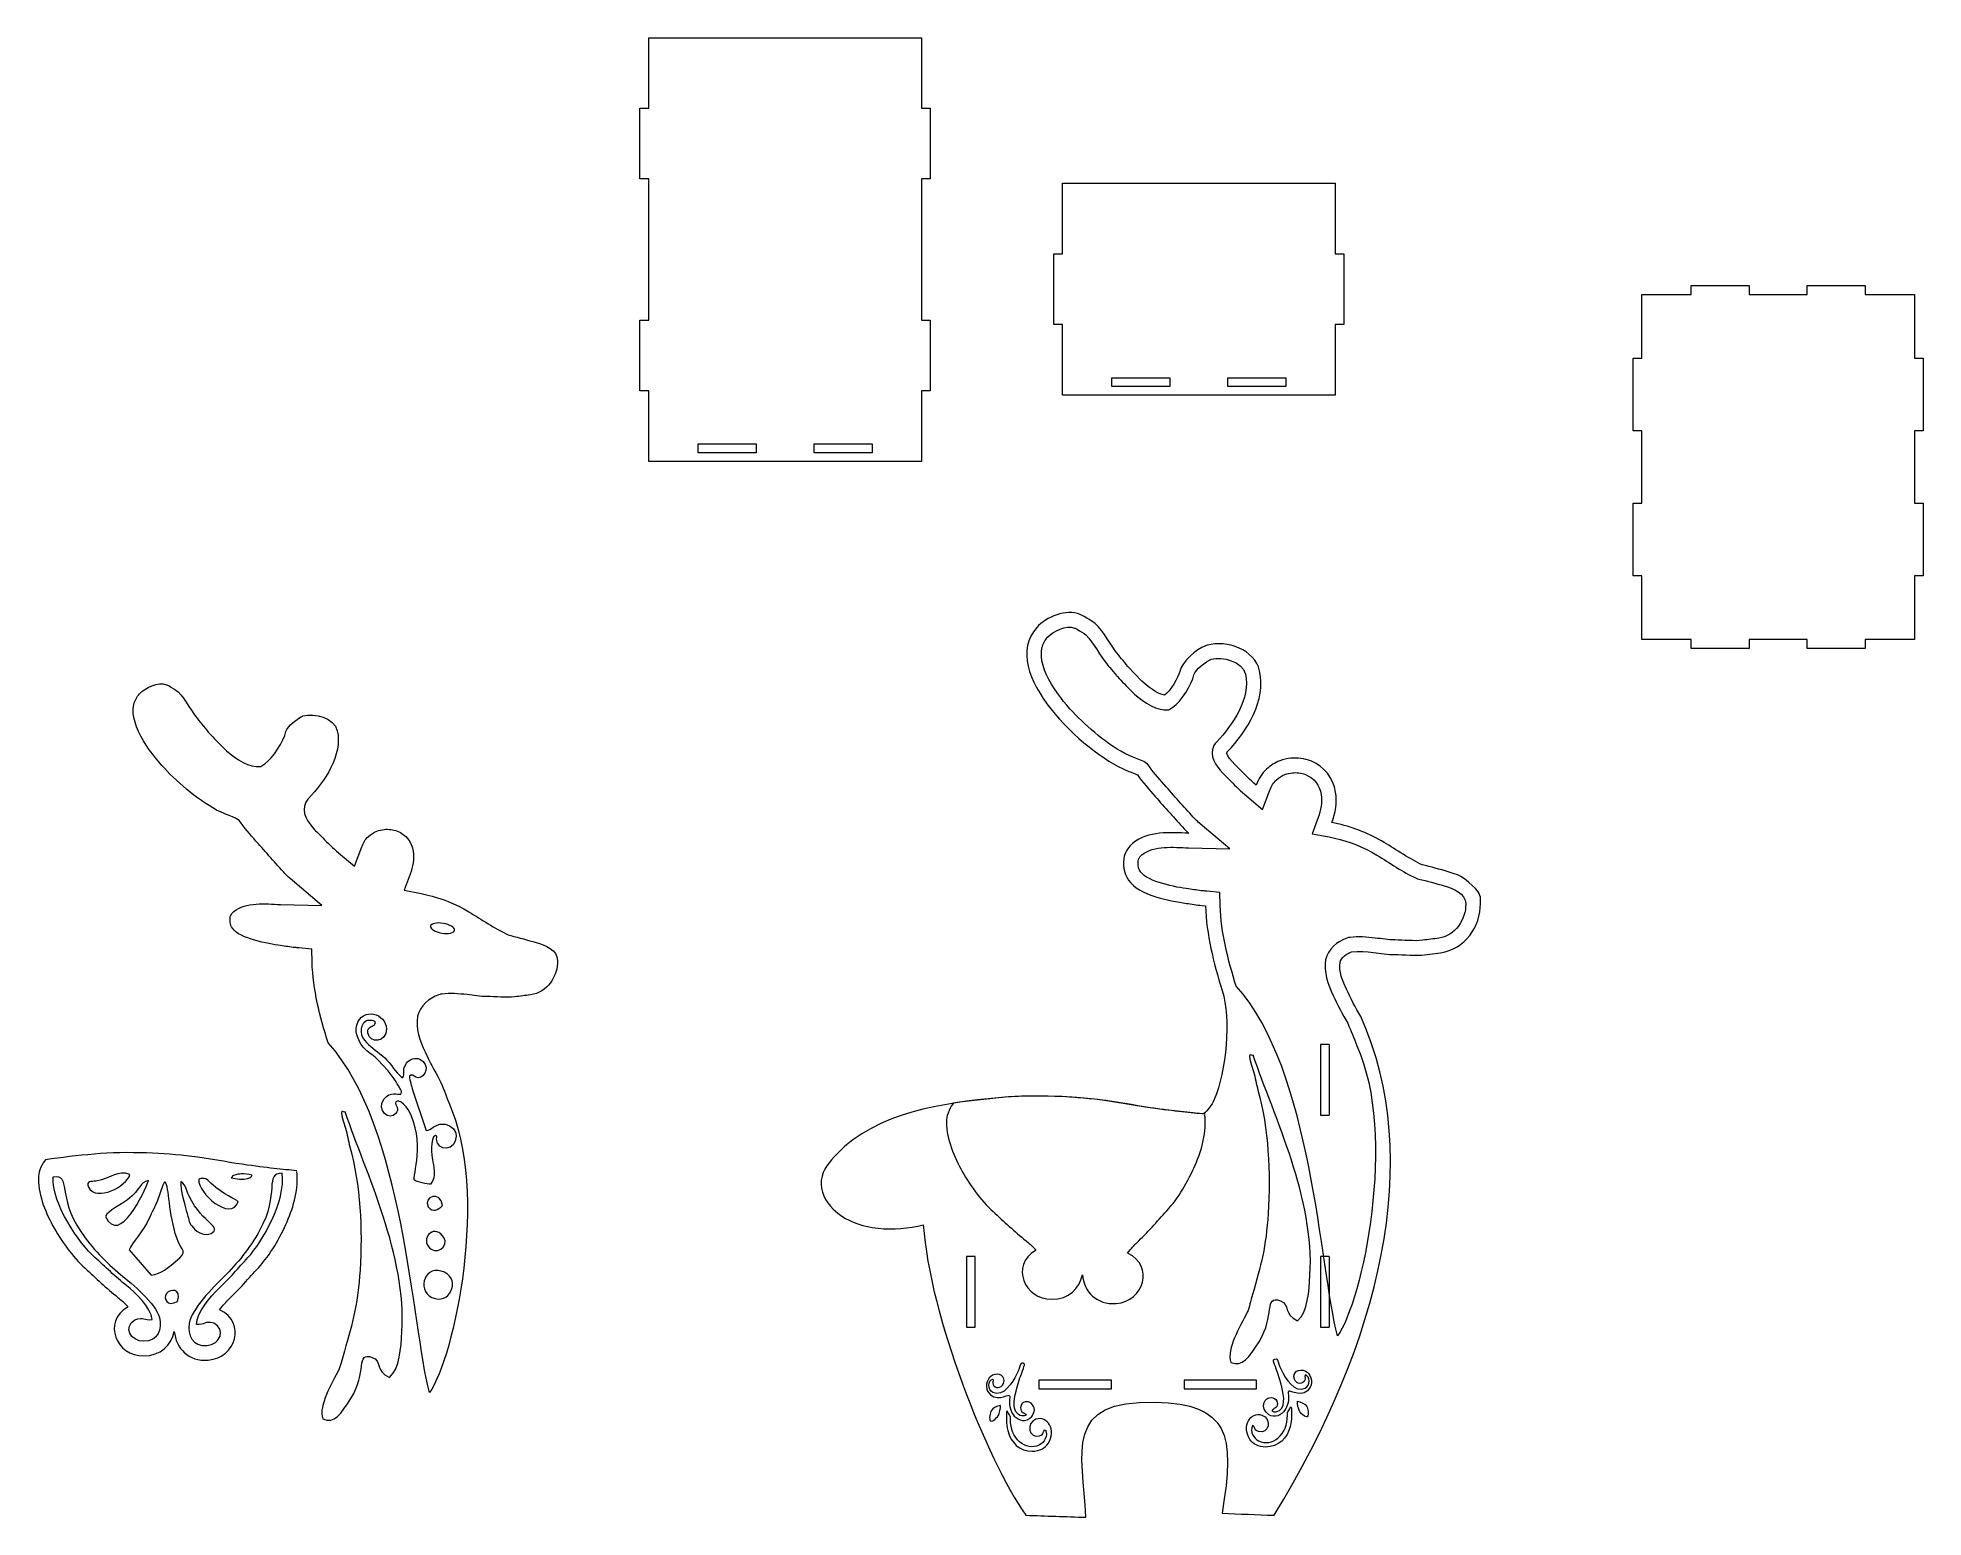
# Model space of a CAD drawing. Header units: centimetres. Extents: x -33.5 to 31.5, y -26.2 to 24.8.
import ezdxf

# ---------------------------------------------------------------- set-up
doc = ezdxf.new("R2010")
doc.units = ezdxf.units.CM
doc.header["$MEASUREMENT"] = 0
doc.layers.add('layer 1', color=7, linetype='Continuous')

msp = doc.modelspace()

# ---------------------------------------------------------------- linework, layer by layer
at = {"layer": 'layer 1', "color": 250, "lineweight": 9}
for points, knots in [([(-12.44376, 17.52806), (-12.44376, 17.52806), (-12.44375, 15.09473), (-12.44375, 15.09473), (-12.44375, 15.09473), (-12.44375, 15.09473), (-12.74375, 15.09473), (-12.74375, 15.09473), (-12.74375, 15.09473), (-12.74375, 15.09473), (-12.74375, 12.66139), (-12.74375, 12.66139), (-12.74375, 12.66139), (-12.74375, 12.66139), (-12.44375, 12.66139), (-12.44375, 12.66139), (-12.44375, 12.66139), (-12.44375, 12.66139), (-12.44375, 10.22806), (-12.44375, 10.22806), (-12.44375, 10.22806), (-12.44375, 10.22806), (-3.04375, 10.22808), (-3.04375, 10.22808), (-3.04375, 10.22808), (-3.04375, 10.22808), (-3.04376, 12.66141), (-3.04376, 12.66141), (-3.04376, 12.66141), (-3.04376, 12.66141), (-2.74376, 12.66141), (-2.74376, 12.66141), (-2.74376, 12.66141), (-2.74376, 12.66141), (-2.74377, 15.09475), (-2.74377, 15.09475), (-2.74377, 15.09475), (-2.74377, 15.09475), (-3.04377, 15.09474), (-3.04377, 15.09474), (-3.04377, 15.09474), (-3.04377, 15.09474), (-3.04377, 17.52808), (-3.04377, 17.52808), (-3.04377, 17.52808), (-3.04377, 17.52808), (-3.04378, 19.96141), (-3.04378, 19.96141), (-3.04378, 19.96141), (-3.04378, 19.96141), (-2.74378, 19.96141), (-2.74378, 19.96141), (-2.74378, 19.96141), (-2.74378, 19.96141), (-2.74378, 22.39475), (-2.74378, 22.39475), (-2.74378, 22.39475), (-2.74378, 22.39475), (-3.04378, 22.39474), (-3.04378, 22.39474), (-3.04378, 22.39474), (-3.04378, 22.39474), (-3.04378, 24.82808), (-3.04378, 24.82808), (-3.04378, 24.82808), (-3.04378, 24.82808), (-12.44378, 24.82806), (-12.44378, 24.82806), (-12.44378, 24.82806), (-12.44378, 24.82806), (-12.44377, 22.39473), (-12.44377, 22.39473), (-12.44377, 22.39473), (-12.44377, 22.39473), (-12.74377, 22.39473), (-12.74377, 22.39473), (-12.74377, 22.39473), (-12.74377, 22.39473), (-12.74376, 19.96139), (-12.74376, 19.96139), (-12.74376, 19.96139), (-12.74376, 19.96139), (-12.44376, 19.96139), (-12.44376, 19.96139), (-12.44376, 19.96139), (-12.44376, 19.96139), (-12.44376, 17.52806), (-12.44376, 17.52806)], [0, 0, 0, 0, 0.04347826, 0.04347826, 0.04347826, 0.04347826, 0.08695652, 0.08695652, 0.08695652, 0.08695652, 0.13043478, 0.13043478, 0.13043478, 0.13043478, 0.17391304, 0.17391304, 0.17391304, 0.17391304, 0.2173913, 0.2173913, 0.2173913, 0.2173913, 0.26086957, 0.26086957, 0.26086957, 0.26086957, 0.30434783, 0.30434783, 0.30434783, 0.30434783, 0.34782609, 0.34782609, 0.34782609, 0.34782609, 0.39130435, 0.39130435, 0.39130435, 0.39130435, 0.43478261, 0.43478261, 0.43478261, 0.43478261, 0.47826087, 0.47826087, 0.47826087, 0.47826087, 0.52173913, 0.52173913, 0.52173913, 0.52173913, 0.56521739, 0.56521739, 0.56521739, 0.56521739, 0.60869565, 0.60869565, 0.60869565, 0.60869565, 0.65217391, 0.65217391, 0.65217391, 0.65217391, 0.69565217, 0.69565217, 0.69565217, 0.69565217, 0.73913043, 0.73913043, 0.73913043, 0.73913043, 0.7826087, 0.7826087, 0.7826087, 0.7826087, 0.82608696, 0.82608696, 0.82608696, 0.82608696, 0.86956522, 0.86956522, 0.86956522, 0.86956522, 0.91304348, 0.91304348, 0.91304348, 0.91304348, 1, 1, 1, 1]), ([(1.81155, 12.51034), (1.81155, 12.51034), (11.21155, 12.51034), (11.21155, 12.51034), (11.21155, 12.51034), (11.21155, 12.51034), (11.21155, 14.94367), (11.21155, 14.94367), (11.21155, 14.94367), (11.21155, 14.94367), (11.51155, 14.94367), (11.51155, 14.94367), (11.51155, 14.94367), (11.51155, 14.94367), (11.51155, 17.37701), (11.51155, 17.37701), (11.51155, 17.37701), (11.51155, 17.37701), (11.21155, 17.37701), (11.21155, 17.37701), (11.21155, 17.37701), (11.21155, 17.37701), (11.21155, 19.81034), (11.21155, 19.81034), (11.21155, 19.81034), (11.21155, 19.81034), (1.81155, 19.81034), (1.81155, 19.81034), (1.81155, 19.81034), (1.81155, 19.81034), (1.81155, 17.37701), (1.81155, 17.37701), (1.81155, 17.37701), (1.81155, 17.37701), (1.51155, 17.37701), (1.51155, 17.37701), (1.51155, 17.37701), (1.51155, 17.37701), (1.51155, 14.94367), (1.51155, 14.94367), (1.51155, 14.94367), (1.51155, 14.94367), (1.81155, 14.94367), (1.81155, 14.94367), (1.81155, 14.94367), (1.81155, 14.94367), (1.81155, 12.51034), (1.81155, 12.51034)], [0, 0, 0, 0, 0.07692308, 0.07692308, 0.07692308, 0.07692308, 0.15384615, 0.15384615, 0.15384615, 0.15384615, 0.23076923, 0.23076923, 0.23076923, 0.23076923, 0.30769231, 0.30769231, 0.30769231, 0.30769231, 0.38461538, 0.38461538, 0.38461538, 0.38461538, 0.46153846, 0.46153846, 0.46153846, 0.46153846, 0.53846154, 0.53846154, 0.53846154, 0.53846154, 0.61538462, 0.61538462, 0.61538462, 0.61538462, 0.69230769, 0.69230769, 0.69230769, 0.69230769, 0.76923077, 0.76923077, 0.76923077, 0.76923077, 0.84615385, 0.84615385, 0.84615385, 0.84615385, 1, 1, 1, 1]), ([(31.47521, 6.28484), (31.47521, 6.28484), (31.47521, 8.78484), (31.47521, 8.78484), (31.47521, 8.78484), (31.47521, 8.78484), (31.17521, 8.78484), (31.17521, 8.78484), (31.17521, 8.78484), (31.17521, 8.78484), (31.17521, 11.28484), (31.17521, 11.28484), (31.17521, 11.28484), (31.17521, 11.28484), (31.47521, 11.28484), (31.47521, 11.28484), (31.47521, 11.28484), (31.47521, 11.28484), (31.47521, 13.78484), (31.47521, 13.78484), (31.47521, 13.78484), (31.47521, 13.78484), (31.17521, 13.78484), (31.17521, 13.78484), (31.17521, 13.78484), (31.17521, 13.78484), (31.17521, 15.98484), (31.17521, 15.98484), (31.17521, 15.98484), (31.17521, 15.98484), (29.47521, 15.98484), (29.47521, 15.98484), (29.47521, 15.98484), (29.47521, 15.98484), (29.47521, 16.28484), (29.47521, 16.28484), (29.47521, 16.28484), (29.47521, 16.28484), (27.47521, 16.28484), (27.47521, 16.28484), (27.47521, 16.28484), (27.47521, 16.28484), (27.47521, 15.98484), (27.47521, 15.98484), (27.47521, 15.98484), (27.47521, 15.98484), (25.47521, 15.98484), (25.47521, 15.98484), (25.47521, 15.98484), (25.47521, 15.98484), (25.47521, 16.28484), (25.47521, 16.28484), (25.47521, 16.28484), (25.47521, 16.28484), (23.47521, 16.28484), (23.47521, 16.28484), (23.47521, 16.28484), (23.47521, 16.28484), (23.47521, 15.98484), (23.47521, 15.98484), (23.47521, 15.98484), (23.47521, 15.98484), (21.77521, 15.98484), (21.77521, 15.98484), (21.77521, 15.98484), (21.77521, 15.98484), (21.77521, 13.78484), (21.77521, 13.78484), (21.77521, 13.78484), (21.77521, 13.78484), (21.47521, 13.78484), (21.47521, 13.78484), (21.47521, 13.78484), (21.47521, 13.78484), (21.47521, 11.28484), (21.47521, 11.28484), (21.47521, 11.28484), (21.47521, 11.28484), (21.77521, 11.28484), (21.77521, 11.28484), (21.77521, 11.28484), (21.77521, 11.28484), (21.77521, 8.78484), (21.77521, 8.78484), (21.77521, 8.78484), (21.77521, 8.78484), (21.47521, 8.78484), (21.47521, 8.78484), (21.47521, 8.78484), (21.47521, 8.78484), (21.47521, 6.28484), (21.47521, 6.28484), (21.47521, 6.28484), (21.47521, 6.28484), (21.77521, 6.28484), (21.77521, 6.28484), (21.77521, 6.28484), (21.77521, 6.28484), (21.77521, 4.08484), (21.77521, 4.08484), (21.77521, 4.08484), (21.77521, 4.08484), (23.47521, 4.08484), (23.47521, 4.08484), (23.47521, 4.08484), (23.47521, 4.08484), (23.47521, 3.78484), (23.47521, 3.78484), (23.47521, 3.78484), (23.47521, 3.78484), (25.47521, 3.78484), (25.47521, 3.78484), (25.47521, 3.78484), (25.47521, 3.78484), (25.47521, 4.08484), (25.47521, 4.08484), (25.47521, 4.08484), (25.47521, 4.08484), (27.47521, 4.08484), (27.47521, 4.08484), (27.47521, 4.08484), (27.47521, 4.08484), (27.47521, 3.78484), (27.47521, 3.78484), (27.47521, 3.78484), (27.47521, 3.78484), (29.47521, 3.78484), (29.47521, 3.78484), (29.47521, 3.78484), (29.47521, 3.78484), (29.47521, 4.08484), (29.47521, 4.08484), (29.47521, 4.08484), (29.47521, 4.08484), (31.17521, 4.08484), (31.17521, 4.08484), (31.17521, 4.08484), (31.17521, 4.08484), (31.17521, 6.28484), (31.17521, 6.28484), (31.17521, 6.28484), (31.17521, 6.28484), (31.47521, 6.28484), (31.47521, 6.28484)], [0, 0, 0, 0, 0.02702703, 0.02702703, 0.02702703, 0.02702703, 0.05405405, 0.05405405, 0.05405405, 0.05405405, 0.08108108, 0.08108108, 0.08108108, 0.08108108, 0.10810811, 0.10810811, 0.10810811, 0.10810811, 0.13513514, 0.13513514, 0.13513514, 0.13513514, 0.16216216, 0.16216216, 0.16216216, 0.16216216, 0.18918919, 0.18918919, 0.18918919, 0.18918919, 0.21621622, 0.21621622, 0.21621622, 0.21621622, 0.24324324, 0.24324324, 0.24324324, 0.24324324, 0.27027027, 0.27027027, 0.27027027, 0.27027027, 0.2972973, 0.2972973, 0.2972973, 0.2972973, 0.32432432, 0.32432432, 0.32432432, 0.32432432, 0.35135135, 0.35135135, 0.35135135, 0.35135135, 0.37837838, 0.37837838, 0.37837838, 0.37837838, 0.40540541, 0.40540541, 0.40540541, 0.40540541, 0.43243243, 0.43243243, 0.43243243, 0.43243243, 0.45945946, 0.45945946, 0.45945946, 0.45945946, 0.48648649, 0.48648649, 0.48648649, 0.48648649, 0.51351351, 0.51351351, 0.51351351, 0.51351351, 0.54054054, 0.54054054, 0.54054054, 0.54054054, 0.56756757, 0.56756757, 0.56756757, 0.56756757, 0.59459459, 0.59459459, 0.59459459, 0.59459459, 0.62162162, 0.62162162, 0.62162162, 0.62162162, 0.64864865, 0.64864865, 0.64864865, 0.64864865, 0.67567568, 0.67567568, 0.67567568, 0.67567568, 0.7027027, 0.7027027, 0.7027027, 0.7027027, 0.72972973, 0.72972973, 0.72972973, 0.72972973, 0.75675676, 0.75675676, 0.75675676, 0.75675676, 0.78378378, 0.78378378, 0.78378378, 0.78378378, 0.81081081, 0.81081081, 0.81081081, 0.81081081, 0.83783784, 0.83783784, 0.83783784, 0.83783784, 0.86486486, 0.86486486, 0.86486486, 0.86486486, 0.89189189, 0.89189189, 0.89189189, 0.89189189, 0.91891892, 0.91891892, 0.91891892, 0.91891892, 0.94594595, 0.94594595, 0.94594595, 0.94594595, 1, 1, 1, 1]), ([(3.51155, 12.81034), (3.51155, 12.81034), (5.51155, 12.81034), (5.51155, 12.81034), (5.51155, 12.81034), (5.51155, 12.81034), (5.51155, 13.11034), (5.51155, 13.11034), (5.51155, 13.11034), (5.51155, 13.11034), (3.51155, 13.11034), (3.51155, 13.11034), (3.51155, 13.11034), (3.51155, 13.11034), (3.51155, 12.81034), (3.51155, 12.81034)], [0, 0, 0, 0, 0.2, 0.2, 0.2, 0.2, 0.4, 0.4, 0.4, 0.4, 0.6, 0.6, 0.6, 0.6, 1, 1, 1, 1]), ([(7.51155, 12.81034), (7.51155, 12.81034), (9.51155, 12.81034), (9.51155, 12.81034), (9.51155, 12.81034), (9.51155, 12.81034), (9.51155, 13.11034), (9.51155, 13.11034), (9.51155, 13.11034), (9.51155, 13.11034), (7.51155, 13.11034), (7.51155, 13.11034), (7.51155, 13.11034), (7.51155, 13.11034), (7.51155, 12.81034), (7.51155, 12.81034)], [0, 0, 0, 0, 0.2, 0.2, 0.2, 0.2, 0.4, 0.4, 0.4, 0.4, 0.6, 0.6, 0.6, 0.6, 1, 1, 1, 1]), ([(-10.74374, 10.52807), (-10.74374, 10.52807), (-8.74375, 10.52807), (-8.74375, 10.52807), (-8.74375, 10.52807), (-8.74375, 10.52807), (-8.74375, 10.82807), (-8.74375, 10.82807), (-8.74375, 10.82807), (-8.74375, 10.82807), (-10.74375, 10.82807), (-10.74375, 10.82807), (-10.74375, 10.82807), (-10.74375, 10.82807), (-10.74374, 10.52807), (-10.74374, 10.52807)], [0, 0, 0, 0, 0.2, 0.2, 0.2, 0.2, 0.4, 0.4, 0.4, 0.4, 0.6, 0.6, 0.6, 0.6, 1, 1, 1, 1]), ([(-6.74375, 10.52806), (-6.74375, 10.52806), (-4.74375, 10.52808), (-4.74375, 10.52808), (-4.74375, 10.52808), (-4.74375, 10.52808), (-4.74376, 10.82808), (-4.74376, 10.82808), (-4.74376, 10.82808), (-4.74376, 10.82808), (-6.74375, 10.82807), (-6.74375, 10.82807), (-6.74375, 10.82807), (-6.74375, 10.82807), (-6.74375, 10.52806), (-6.74375, 10.52806)], [0, 0, 0, 0, 0.2, 0.2, 0.2, 0.2, 0.4, 0.4, 0.4, 0.4, 0.6, 0.6, 0.6, 0.6, 1, 1, 1, 1]), ([(6.67575, -12.25401), (6.83047, -12.12455), (6.95753, -11.96422), (7.04292, -11.76282), (7.04292, -11.76282), (7.4646, -10.7684), (7.624, -8.9927), (7.31674, -8.00095), (7.31674, -8.00095), (7.01383, -7.02327), (6.77253, -6.09184), (6.74458, -5.08666), (6.74458, -5.08666), (6.74458, -5.08666), (6.6144, -5.07478), (6.6144, -5.07478), (6.6144, -5.07478), (6.4425, -5.05892), (6.26001, -5.02668), (6.08765, -5.00301), (6.08765, -5.00301), (5.48133, -4.91987), (4.45715, -4.72697), (4.08948, -4.19787), (4.08948, -4.19787), (3.91805, -3.95118), (3.88117, -3.66173), (3.94436, -3.37206), (3.94436, -3.37206), (3.97631, -3.22567), (4.11405, -3.03629), (4.22845, -2.94241), (4.22845, -2.94241), (4.78722, -2.48381), (5.50129, -2.56876), (6.16682, -2.58381), (6.16682, -2.58381), (6.11357, -2.53887), (6.06318, -2.49673), (6.00884, -2.43619), (6.00884, -2.43619), (5.67694, -2.06636), (5.34076, -1.69807), (5.01065, -1.32188), (5.01065, -1.32188), (4.80372, -1.08603), (4.57818, -0.8324), (4.39618, -0.57635), (4.39618, -0.57635), (4.32074, -0.52876), (4.09817, -0.45411), (4.01855, -0.4208), (4.01855, -0.4208), (2.56132, 0.1886), (-0.43213, 2.97531), (0.92597, 4.50398), (0.92597, 4.50398), (1.26171, 4.88194), (1.93838, 5.15086), (2.42138, 4.94997), (2.42138, 4.94997), (2.53142, 4.9095), (2.70094, 4.79549), (2.80558, 4.73579), (2.80558, 4.73579), (3.13648, 4.5471), (3.40724, 4.00355), (3.63499, 3.69589), (3.63499, 3.69589), (3.77148, 3.5115), (3.9255, 3.34218), (4.06773, 3.16251), (4.06773, 3.16251), (4.06773, 3.16251), (4.55286, 2.65951), (4.55286, 2.65951), (4.55286, 2.65951), (4.69687, 2.51027), (5.1318, 2.17925), (5.33386, 2.17308), (5.33386, 2.17308), (5.51987, 2.29985), (5.80777, 2.78558), (5.85314, 2.98745), (5.85314, 2.98745), (5.93114, 3.33449), (6.42646, 3.75125), (6.74702, 3.87541), (6.74702, 3.87541), (6.76522, 3.88247), (6.78103, 3.8877), (6.79985, 3.89291), (6.79985, 3.89291), (7.49118, 4.08442), (8.43904, 3.73721), (8.60614, 3.01268), (8.60614, 3.01268), (8.842, 1.99003), (8.17883, 0.94131), (7.49386, 0.21916), (7.49386, 0.21916), (7.38058, 0.09974), (7.87819, -0.33409), (7.98196, -0.4435), (7.98196, -0.4435), (8.0713, -0.53773), (8.28483, -0.75331), (8.48794, -0.92438), (8.48794, -0.92438), (8.56805, -0.71264), (8.67779, -0.52939), (8.84651, -0.37274), (8.84651, -0.37274), (8.97768, -0.25092), (9.13164, -0.15641), (9.29867, -0.09235), (9.29867, -0.09235), (9.42266, -0.0448), (9.55296, -0.01434), (9.68509, -0.00135), (9.68509, -0.00135), (9.91605, 0.02135), (10.15172, -0.00947), (10.36811, -0.09377), (10.36811, -0.09377), (10.83552, -0.27588), (11.1459, -0.67551), (11.22628, -1.16875), (11.22628, -1.16875), (11.28376, -1.52148), (11.22104, -1.88057), (11.09726, -2.2191), (11.09726, -2.2191), (11.16687, -2.23254), (11.23634, -2.24702), (11.30584, -2.26301), (11.30584, -2.26301), (11.87316, -2.39364), (12.39957, -2.60955), (12.90104, -2.90536), (12.90104, -2.90536), (13.3164, -3.15035), (13.7835, -3.48219), (14.20958, -3.67282), (14.20958, -3.67282), (14.51102, -3.74584), (14.81034, -3.82856), (15.10808, -3.91526), (15.10808, -3.91526), (15.62228, -4.06497), (15.68631, -4.15166), (16.0462, -4.49082), (16.0462, -4.49082), (16.19013, -4.62646), (16.25, -4.81279), (16.21257, -5.00379), (16.21257, -5.00379), (16.23279, -5.79357), (15.67147, -6.59575), (14.84282, -6.70234), (14.84282, -6.70234), (14.84282, -6.70234), (14.29304, -6.77305), (14.29304, -6.77305), (14.29304, -6.77305), (14.01363, -6.80886), (13.56007, -6.77016), (13.26191, -6.76678), (13.26191, -6.76678), (12.77656, -6.76121), (12.29167, -6.61709), (11.77744, -6.67658), (11.77744, -6.67658), (11.62104, -6.72926), (11.4112, -6.86987), (11.37726, -7.04137), (11.37726, -7.04137), (11.32208, -7.32067), (11.48015, -7.71108), (11.59621, -7.95854), (11.59621, -7.95854), (11.7475, -8.28113), (11.91496, -8.59465), (12.09105, -8.90428), (12.09105, -8.90428), (14.31444, -13.82059), (12.7477, -20.15259), (9.10606, -26.08876), (9.10606, -26.08876), (8.50802, -26.06576), (7.90999, -26.04276), (7.31196, -26.01976), (7.31196, -26.01976), (7.77982, -23.27709), (7.51527, -22.25657), (5.01883, -22.19151), (5.01883, -22.19151), (1.83629, -22.1086), (2.50542, -23.88894), (2.61964, -26.15778), (2.61964, -26.15778), (1.92959, -26.13477), (1.23956, -26.11177), (0.54951, -26.08876), (0.54951, -26.08876), (-0.81674, -24.12297), (-2.75792, -19.21135), (-2.98303, -16.07773), (-2.98303, -16.07773), (-3.48589, -16.20167), (-4.02475, -16.25448), (-4.5375, -16.19972), (-4.5375, -16.19972), (-5.0904, -16.14068), (-5.68281, -15.93817), (-6.08395, -15.53902), (-6.08395, -15.53902), (-6.3567, -15.26764), (-6.5466, -14.9329), (-6.49508, -14.53577), (-6.49508, -14.53577), (-6.44732, -14.16766), (-6.21169, -13.8979), (-5.96619, -13.64051), (-5.96619, -13.64051), (-4.59408, -12.20198), (-2.28025, -11.87783), (-0.38851, -11.69983), (-0.38851, -11.69983), (0.75171, -11.5917), (2.34658, -11.64062), (3.4763, -11.82505), (3.4763, -11.82505), (4.04147, -11.91732), (4.60465, -12.01405), (5.1716, -12.09626), (5.1716, -12.09626), (5.47587, -12.14037), (6.25963, -12.21513), (6.67575, -12.25401)], [0, 0, 0, 0, 0.01639344, 0.01639344, 0.01639344, 0.01639344, 0.03278689, 0.03278689, 0.03278689, 0.03278689, 0.04918033, 0.04918033, 0.04918033, 0.04918033, 0.06557377, 0.06557377, 0.06557377, 0.06557377, 0.08196721, 0.08196721, 0.08196721, 0.08196721, 0.09836066, 0.09836066, 0.09836066, 0.09836066, 0.1147541, 0.1147541, 0.1147541, 0.1147541, 0.13114754, 0.13114754, 0.13114754, 0.13114754, 0.14754098, 0.14754098, 0.14754098, 0.14754098, 0.16393443, 0.16393443, 0.16393443, 0.16393443, 0.18032787, 0.18032787, 0.18032787, 0.18032787, 0.19672131, 0.19672131, 0.19672131, 0.19672131, 0.21311475, 0.21311475, 0.21311475, 0.21311475, 0.2295082, 0.2295082, 0.2295082, 0.2295082, 0.24590164, 0.24590164, 0.24590164, 0.24590164, 0.26229508, 0.26229508, 0.26229508, 0.26229508, 0.27868852, 0.27868852, 0.27868852, 0.27868852, 0.29508197, 0.29508197, 0.29508197, 0.29508197, 0.31147541, 0.31147541, 0.31147541, 0.31147541, 0.32786885, 0.32786885, 0.32786885, 0.32786885, 0.3442623, 0.3442623, 0.3442623, 0.3442623, 0.36065574, 0.36065574, 0.36065574, 0.36065574, 0.37704918, 0.37704918, 0.37704918, 0.37704918, 0.39344262, 0.39344262, 0.39344262, 0.39344262, 0.40983607, 0.40983607, 0.40983607, 0.40983607, 0.42622951, 0.42622951, 0.42622951, 0.42622951, 0.44262295, 0.44262295, 0.44262295, 0.44262295, 0.45901639, 0.45901639, 0.45901639, 0.45901639, 0.47540984, 0.47540984, 0.47540984, 0.47540984, 0.49180328, 0.49180328, 0.49180328, 0.49180328, 0.50819672, 0.50819672, 0.50819672, 0.50819672, 0.52459016, 0.52459016, 0.52459016, 0.52459016, 0.54098361, 0.54098361, 0.54098361, 0.54098361, 0.55737705, 0.55737705, 0.55737705, 0.55737705, 0.57377049, 0.57377049, 0.57377049, 0.57377049, 0.59016393, 0.59016393, 0.59016393, 0.59016393, 0.60655738, 0.60655738, 0.60655738, 0.60655738, 0.62295082, 0.62295082, 0.62295082, 0.62295082, 0.63934426, 0.63934426, 0.63934426, 0.63934426, 0.6557377, 0.6557377, 0.6557377, 0.6557377, 0.67213115, 0.67213115, 0.67213115, 0.67213115, 0.68852459, 0.68852459, 0.68852459, 0.68852459, 0.70491803, 0.70491803, 0.70491803, 0.70491803, 0.72131148, 0.72131148, 0.72131148, 0.72131148, 0.73770492, 0.73770492, 0.73770492, 0.73770492, 0.75409836, 0.75409836, 0.75409836, 0.75409836, 0.7704918, 0.7704918, 0.7704918, 0.7704918, 0.78688525, 0.78688525, 0.78688525, 0.78688525, 0.80327869, 0.80327869, 0.80327869, 0.80327869, 0.81967213, 0.81967213, 0.81967213, 0.81967213, 0.83606557, 0.83606557, 0.83606557, 0.83606557, 0.85245902, 0.85245902, 0.85245902, 0.85245902, 0.86885246, 0.86885246, 0.86885246, 0.86885246, 0.8852459, 0.8852459, 0.8852459, 0.8852459, 0.90163934, 0.90163934, 0.90163934, 0.90163934, 0.91803279, 0.91803279, 0.91803279, 0.91803279, 0.93442623, 0.93442623, 0.93442623, 0.93442623, 0.95081967, 0.95081967, 0.95081967, 0.95081967, 0.96721311, 0.96721311, 0.96721311, 0.96721311, 1, 1, 1, 1]), ([(-19.99792, -21.86178), (-19.13906, -20.67591), (-17.92873, -14.9377), (-19.33477, -11.86523), (-19.33477, -11.86523), (-19.42885, -11.60076), (-19.53347, -11.34007), (-19.64857, -11.08404), (-19.64857, -11.08404), (-19.82676, -10.76986), (-19.9965, -10.45086), (-20.1499, -10.12378), (-20.1499, -10.12378), (-20.32106, -9.75882), (-20.48722, -9.3008), (-20.40697, -8.89485), (-20.40697, -8.89485), (-20.33594, -8.53557), (-20.00749, -8.26276), (-19.67324, -8.15018), (-19.67324, -8.15018), (-19.67324, -8.15018), (-19.62297, -8.13324), (-19.62297, -8.13324), (-19.62297, -8.13324), (-19.62297, -8.13324), (-19.57028, -8.12715), (-19.57028, -8.12715), (-19.57028, -8.12715), (-19.27699, -8.09322), (-18.99151, -8.11333), (-18.69974, -8.14805), (-18.69974, -8.14805), (-18.47641, -8.17463), (-18.24707, -8.21147), (-18.02213, -8.21404), (-18.02213, -8.21404), (-17.7234, -8.21746), (-17.3504, -8.26148), (-17.06093, -8.22438), (-17.06093, -8.22438), (-16.87771, -8.20085), (-16.69449, -8.17725), (-16.51128, -8.15369), (-16.51128, -8.15369), (-15.95035, -8.08154), (-15.56721, -7.50918), (-15.58106, -6.96792), (-15.58106, -6.96792), (-15.59017, -6.61225), (-16.02121, -6.43816), (-16.32262, -6.35039), (-16.32262, -6.35039), (-16.6131, -6.26582), (-16.90481, -6.18512), (-17.19888, -6.11388), (-17.19888, -6.11388), (-17.19888, -6.11388), (-17.24383, -6.10299), (-17.24383, -6.10299), (-17.24383, -6.10299), (-17.24383, -6.10299), (-17.28605, -6.0841), (-17.28605, -6.0841), (-17.28605, -6.0841), (-17.7645, -5.87005), (-18.19468, -5.55621), (-18.64482, -5.2907), (-18.64482, -5.2907), (-19.10026, -5.02205), (-19.5814, -4.82411), (-20.09704, -4.70539), (-20.09704, -4.70539), (-20.16046, -4.69079), (-20.22419, -4.67753), (-20.28809, -4.66519), (-20.28809, -4.66519), (-20.28809, -4.66519), (-20.8691, -4.55301), (-20.8691, -4.55301), (-20.8691, -4.55301), (-20.8691, -4.55301), (-20.66589, -3.99725), (-20.66589, -3.99725), (-20.66589, -3.99725), (-20.57408, -3.74617), (-20.51742, -3.46822), (-20.56096, -3.20104), (-20.56096, -3.20104), (-20.61261, -2.88411), (-20.8034, -2.63198), (-21.10464, -2.51462), (-21.10464, -2.51462), (-21.24719, -2.45908), (-21.40332, -2.43921), (-21.55541, -2.45416), (-21.55541, -2.45416), (-21.64263, -2.46274), (-21.72881, -2.48277), (-21.81066, -2.51416), (-21.81066, -2.51416), (-21.91751, -2.55514), (-22.01641, -2.61536), (-22.10034, -2.6933), (-22.10034, -2.6933), (-22.21002, -2.79514), (-22.2779, -2.915), (-22.33047, -3.05396), (-22.33047, -3.05396), (-22.33047, -3.05396), (-22.58227, -3.7195), (-22.58227, -3.7195), (-22.58227, -3.7195), (-22.58227, -3.7195), (-23.12654, -3.2611), (-23.12654, -3.2611), (-23.12654, -3.2611), (-23.31623, -3.10133), (-23.5027, -2.9217), (-23.67355, -2.74153), (-23.67355, -2.74153), (-23.76319, -2.647), (-23.86265, -2.55951), (-23.95336, -2.46344), (-23.95336, -2.46344), (-24.18875, -2.21413), (-24.43675, -1.87587), (-24.25519, -1.51788), (-24.25519, -1.51788), (-24.23059, -1.46937), (-24.19904, -1.42467), (-24.16161, -1.38522), (-24.16161, -1.38522), (-23.61454, -0.80845), (-22.98121, 0.10896), (-23.17477, 0.94818), (-23.17477, 0.94818), (-23.27765, 1.39427), (-23.96524, 1.56405), (-24.3554, 1.45597), (-24.3554, 1.45597), (-24.35749, 1.45539), (-24.35872, 1.45499), (-24.36073, 1.45421), (-24.36073, 1.45421), (-24.51847, 1.39311), (-24.90295, 1.09514), (-24.94493, 0.9257), (-24.94493, 0.9257), (-25.02167, 0.58424), (-25.38373, 0.00191), (-25.6721, -0.19462), (-25.6721, -0.19462), (-25.6721, -0.19462), (-25.80752, -0.28691), (-25.80752, -0.28691), (-25.80752, -0.28691), (-25.80752, -0.28691), (-25.97132, -0.28191), (-25.97132, -0.28191), (-25.97132, -0.28191), (-26.33398, -0.27083), (-26.8491, 0.09871), (-27.09962, 0.35831), (-27.09962, 0.35831), (-27.26137, 0.52594), (-27.423, 0.69365), (-27.58473, 0.86129), (-27.58473, 0.86129), (-27.58473, 0.86129), (-27.60189, 0.87907), (-27.60189, 0.87907), (-27.60189, 0.87907), (-27.60189, 0.87907), (-27.61724, 0.89846), (-27.61724, 0.89846), (-27.61724, 0.89846), (-27.76292, 1.08249), (-27.91994, 1.25573), (-28.0599, 1.44479), (-28.0599, 1.44479), (-28.20123, 1.63572), (-28.54521, 2.23914), (-28.7339, 2.34675), (-28.7339, 2.34675), (-28.82429, 2.3983), (-28.95099, 2.48963), (-29.04284, 2.52589), (-29.04284, 2.52589), (-29.04284, 2.52589), (-29.05226, 2.52935), (-29.05226, 2.52935), (-29.05226, 2.52935), (-29.05226, 2.52935), (-29.06197, 2.53339), (-29.06197, 2.53339), (-29.06197, 2.53339), (-29.34029, 2.64914), (-29.80107, 2.42735), (-29.98704, 2.21801), (-29.98704, 2.21801), (-30.08206, 2.11106), (-30.14882, 1.99101), (-30.18141, 1.8513), (-30.18141, 1.8513), (-30.35904, 1.08988), (-29.51013, 0.04426), (-29.02502, -0.45806), (-29.02502, -0.45806), (-28.52584, -0.97497), (-27.74519, -1.62753), (-27.07679, -1.90705), (-27.07679, -1.90705), (-26.92661, -1.96986), (-26.76386, -2.01354), (-26.62472, -2.10131), (-26.62472, -2.10131), (-26.62472, -2.10131), (-26.54051, -2.15443), (-26.54051, -2.15443), (-26.54051, -2.15443), (-26.54051, -2.15443), (-26.48282, -2.23559), (-26.48282, -2.23559), (-26.48282, -2.23559), (-26.30716, -2.48272), (-26.1002, -2.7129), (-25.90031, -2.9407), (-25.90031, -2.9407), (-25.57264, -3.31413), (-25.23768, -3.68106), (-24.90587, -4.05079), (-24.90587, -4.05079), (-24.87315, -4.08725), (-24.83527, -4.11835), (-24.79792, -4.14987), (-24.79792, -4.14987), (-24.79792, -4.14987), (-23.70622, -5.07121), (-23.70622, -5.07121), (-23.70622, -5.07121), (-23.70622, -5.07121), (-25.13437, -5.03891), (-25.13437, -5.03891), (-25.13437, -5.03891), (-25.64169, -5.02744), (-26.32291, -4.9396), (-26.74161, -5.28323), (-26.74161, -5.28323), (-26.77517, -5.31077), (-26.83801, -5.39289), (-26.85428, -5.4366), (-26.85428, -5.4366), (-26.88578, -5.58591), (-26.87553, -5.73328), (-26.78644, -5.86149), (-26.78644, -5.86149), (-26.53155, -6.22829), (-25.54793, -6.39809), (-25.13366, -6.45492), (-25.13366, -6.45492), (-24.96593, -6.47792), (-24.79758, -6.5086), (-24.62947, -6.52411), (-24.62947, -6.52411), (-24.58532, -6.52814), (-24.54111, -6.53196), (-24.49698, -6.5362), (-24.49698, -6.5362), (-24.49698, -6.5362), (-24.05379, -6.57882), (-24.05379, -6.57882), (-24.05379, -6.57882), (-24.05379, -6.57882), (-24.04141, -7.02388), (-24.04141, -7.02388), (-24.04141, -7.02388), (-24.01477, -7.98195), (-23.77368, -8.89267), (-23.49164, -9.80303), (-23.49164, -9.80303), (-20.86074, -12.70679), (-20.61372, -19.49762), (-19.99792, -21.86178)], [0, 0, 0, 0, 0.01388889, 0.01388889, 0.01388889, 0.01388889, 0.02777778, 0.02777778, 0.02777778, 0.02777778, 0.04166667, 0.04166667, 0.04166667, 0.04166667, 0.05555556, 0.05555556, 0.05555556, 0.05555556, 0.06944444, 0.06944444, 0.06944444, 0.06944444, 0.08333333, 0.08333333, 0.08333333, 0.08333333, 0.09722222, 0.09722222, 0.09722222, 0.09722222, 0.11111111, 0.11111111, 0.11111111, 0.11111111, 0.125, 0.125, 0.125, 0.125, 0.13888889, 0.13888889, 0.13888889, 0.13888889, 0.15277778, 0.15277778, 0.15277778, 0.15277778, 0.16666667, 0.16666667, 0.16666667, 0.16666667, 0.18055556, 0.18055556, 0.18055556, 0.18055556, 0.19444444, 0.19444444, 0.19444444, 0.19444444, 0.20833333, 0.20833333, 0.20833333, 0.20833333, 0.22222222, 0.22222222, 0.22222222, 0.22222222, 0.23611111, 0.23611111, 0.23611111, 0.23611111, 0.25, 0.25, 0.25, 0.25, 0.26388889, 0.26388889, 0.26388889, 0.26388889, 0.27777778, 0.27777778, 0.27777778, 0.27777778, 0.29166667, 0.29166667, 0.29166667, 0.29166667, 0.30555556, 0.30555556, 0.30555556, 0.30555556, 0.31944444, 0.31944444, 0.31944444, 0.31944444, 0.33333333, 0.33333333, 0.33333333, 0.33333333, 0.34722222, 0.34722222, 0.34722222, 0.34722222, 0.36111111, 0.36111111, 0.36111111, 0.36111111, 0.375, 0.375, 0.375, 0.375, 0.38888889, 0.38888889, 0.38888889, 0.38888889, 0.40277778, 0.40277778, 0.40277778, 0.40277778, 0.41666667, 0.41666667, 0.41666667, 0.41666667, 0.43055556, 0.43055556, 0.43055556, 0.43055556, 0.44444444, 0.44444444, 0.44444444, 0.44444444, 0.45833333, 0.45833333, 0.45833333, 0.45833333, 0.47222222, 0.47222222, 0.47222222, 0.47222222, 0.48611111, 0.48611111, 0.48611111, 0.48611111, 0.5, 0.5, 0.5, 0.5, 0.51388889, 0.51388889, 0.51388889, 0.51388889, 0.52777778, 0.52777778, 0.52777778, 0.52777778, 0.54166667, 0.54166667, 0.54166667, 0.54166667, 0.55555556, 0.55555556, 0.55555556, 0.55555556, 0.56944444, 0.56944444, 0.56944444, 0.56944444, 0.58333333, 0.58333333, 0.58333333, 0.58333333, 0.59722222, 0.59722222, 0.59722222, 0.59722222, 0.61111111, 0.61111111, 0.61111111, 0.61111111, 0.625, 0.625, 0.625, 0.625, 0.63888889, 0.63888889, 0.63888889, 0.63888889, 0.65277778, 0.65277778, 0.65277778, 0.65277778, 0.66666667, 0.66666667, 0.66666667, 0.66666667, 0.68055556, 0.68055556, 0.68055556, 0.68055556, 0.69444444, 0.69444444, 0.69444444, 0.69444444, 0.70833333, 0.70833333, 0.70833333, 0.70833333, 0.72222222, 0.72222222, 0.72222222, 0.72222222, 0.73611111, 0.73611111, 0.73611111, 0.73611111, 0.75, 0.75, 0.75, 0.75, 0.76388889, 0.76388889, 0.76388889, 0.76388889, 0.77777778, 0.77777778, 0.77777778, 0.77777778, 0.79166667, 0.79166667, 0.79166667, 0.79166667, 0.80555556, 0.80555556, 0.80555556, 0.80555556, 0.81944444, 0.81944444, 0.81944444, 0.81944444, 0.83333333, 0.83333333, 0.83333333, 0.83333333, 0.84722222, 0.84722222, 0.84722222, 0.84722222, 0.86111111, 0.86111111, 0.86111111, 0.86111111, 0.875, 0.875, 0.875, 0.875, 0.88888889, 0.88888889, 0.88888889, 0.88888889, 0.90277778, 0.90277778, 0.90277778, 0.90277778, 0.91666667, 0.91666667, 0.91666667, 0.91666667, 0.93055556, 0.93055556, 0.93055556, 0.93055556, 0.94444444, 0.94444444, 0.94444444, 0.94444444, 0.95833333, 0.95833333, 0.95833333, 0.95833333, 0.97222222, 0.97222222, 0.97222222, 0.97222222, 1, 1, 1, 1]), ([(-19.51881, -5.6926), (-19.28968, -5.73228), (-19.1168, -5.83875), (-19.13267, -5.9304), (-19.13267, -5.9304), (-19.14854, -6.02205), (-19.34716, -6.06418), (-19.57629, -6.0245), (-19.57629, -6.0245), (-19.80542, -5.98481), (-19.9783, -5.87835), (-19.96243, -5.78669), (-19.96243, -5.78669), (-19.94655, -5.69504), (-19.74794, -5.65291), (-19.51881, -5.6926)], [0, 0, 0, 0, 0.2, 0.2, 0.2, 0.2, 0.4, 0.4, 0.4, 0.4, 0.6, 0.6, 0.6, 0.6, 1, 1, 1, 1]), ([(-20.99871, -11.58674), (-21.0633, -11.58327), (-21.35907, -11.47113), (-21.55803, -11.73777), (-21.55803, -11.73777), (-21.85412, -12.13465), (-21.36384, -12.51186), (-21.1534, -12.24662), (-21.1534, -12.24662), (-21.03394, -12.09607), (-21.1505, -11.9495), (-21.15183, -11.94646), (-21.15183, -11.94646), (-21.2386, -11.74801), (-20.93406, -11.74868), (-20.71295, -12.14159), (-20.71295, -12.14159), (-20.14003, -13.15961), (-20.57025, -14.44327), (-20.52764, -14.53461), (-20.52764, -14.53461), (-20.44027, -14.61599), (-20.05152, -14.67315), (-19.96667, -14.67945), (-19.96667, -14.67945), (-19.73162, -14.39175), (-19.86365, -14.04875), (-19.89586, -13.82841), (-19.89586, -13.82841), (-19.9089, -13.73919), (-19.9982, -13.0791), (-19.79214, -12.99566), (-19.79214, -12.99566), (-19.71045, -13.06886), (-19.7544, -13.00206), (-19.75099, -13.12285), (-19.75099, -13.12285), (-19.73839, -13.56797), (-19.07512, -13.55953), (-19.08066, -13.01988), (-19.08066, -13.01988), (-19.08344, -12.74765), (-19.33663, -12.60341), (-19.53914, -12.60559), (-19.53914, -12.60559), (-19.84106, -12.60883), (-19.92742, -12.82194), (-20.10863, -12.83026), (-20.10863, -12.83026), (-20.10863, -12.83026), (-20.59165, -11.39149), (-20.59165, -11.39149), (-20.59165, -11.39149), (-20.61805, -11.30882), (-20.63672, -11.22798), (-20.65431, -11.14799), (-20.65431, -11.14799), (-20.67103, -11.07204), (-20.73664, -10.94931), (-20.64042, -10.92438), (-20.64042, -10.92438), (-20.5302, -10.89812), (-20.53075, -11.01832), (-20.3851, -11.01003), (-20.3851, -11.01003), (-20.13574, -10.99579), (-19.95071, -10.56902), (-20.32748, -10.3732), (-20.32748, -10.3732), (-20.47856, -10.29467), (-20.7026, -10.37747), (-20.79356, -10.51304), (-20.79356, -10.51304), (-20.97974, -10.79057), (-20.80724, -10.86939), (-20.92928, -11.00998), (-20.92928, -11.00998), (-21.04084, -10.96496), (-21.29353, -10.59511), (-21.39096, -10.4825), (-21.39096, -10.4825), (-21.76038, -10.05551), (-22.39131, -9.80236), (-22.35591, -9.36706), (-22.35591, -9.36706), (-22.34756, -9.26429), (-22.2911, -9.10153), (-22.16144, -9.04503), (-22.16144, -9.04503), (-22.14144, -9.03632), (-21.78448, -9.00883), (-21.87446, -9.15996), (-21.87446, -9.15996), (-21.91343, -9.22541), (-21.87086, -9.16967), (-21.91043, -9.20135), (-21.91043, -9.20135), (-21.96353, -9.24388), (-22.1473, -9.25858), (-22.11762, -9.45934), (-22.11762, -9.45934), (-22.05982, -9.85011), (-21.47514, -9.80686), (-21.48049, -9.32815), (-21.48049, -9.32815), (-21.48649, -8.79287), (-22.31524, -8.55345), (-22.50357, -9.204), (-22.50357, -9.204), (-22.58285, -9.47786), (-22.40654, -9.83946), (-22.20674, -10.03306), (-22.20674, -10.03306), (-22.06943, -10.16613), (-21.89033, -10.26308), (-21.77409, -10.39465), (-21.77409, -10.39465), (-21.77409, -10.39465), (-21.41862, -10.7787), (-21.41862, -10.7787), (-21.41862, -10.7787), (-21.21587, -11.0194), (-21.1542, -11.15023), (-21.01488, -11.36561), (-21.01488, -11.36561), (-20.95783, -11.45381), (-20.93482, -11.48841), (-20.99871, -11.58674)], [0, 0, 0, 0, 0.03030303, 0.03030303, 0.03030303, 0.03030303, 0.06060606, 0.06060606, 0.06060606, 0.06060606, 0.09090909, 0.09090909, 0.09090909, 0.09090909, 0.12121212, 0.12121212, 0.12121212, 0.12121212, 0.15151515, 0.15151515, 0.15151515, 0.15151515, 0.18181818, 0.18181818, 0.18181818, 0.18181818, 0.21212121, 0.21212121, 0.21212121, 0.21212121, 0.24242424, 0.24242424, 0.24242424, 0.24242424, 0.27272727, 0.27272727, 0.27272727, 0.27272727, 0.3030303, 0.3030303, 0.3030303, 0.3030303, 0.33333333, 0.33333333, 0.33333333, 0.33333333, 0.36363636, 0.36363636, 0.36363636, 0.36363636, 0.39393939, 0.39393939, 0.39393939, 0.39393939, 0.42424242, 0.42424242, 0.42424242, 0.42424242, 0.45454545, 0.45454545, 0.45454545, 0.45454545, 0.48484848, 0.48484848, 0.48484848, 0.48484848, 0.51515152, 0.51515152, 0.51515152, 0.51515152, 0.54545455, 0.54545455, 0.54545455, 0.54545455, 0.57575758, 0.57575758, 0.57575758, 0.57575758, 0.60606061, 0.60606061, 0.60606061, 0.60606061, 0.63636364, 0.63636364, 0.63636364, 0.63636364, 0.66666667, 0.66666667, 0.66666667, 0.66666667, 0.6969697, 0.6969697, 0.6969697, 0.6969697, 0.72727273, 0.72727273, 0.72727273, 0.72727273, 0.75757576, 0.75757576, 0.75757576, 0.75757576, 0.78787879, 0.78787879, 0.78787879, 0.78787879, 0.81818182, 0.81818182, 0.81818182, 0.81818182, 0.84848485, 0.84848485, 0.84848485, 0.84848485, 0.87878788, 0.87878788, 0.87878788, 0.87878788, 0.90909091, 0.90909091, 0.90909091, 0.90909091, 0.93939394, 0.93939394, 0.93939394, 0.93939394, 1, 1, 1, 1]), ([(8.90096, -15.69008), (8.99025, -14.28262), (8.91455, -12.76371), (8.55047, -11.44248), (8.55047, -11.44248), (8.49115, -11.22722), (8.46535, -11.01817), (8.3938, -10.79774), (8.3938, -10.79774), (8.12692, -9.97516), (8.33226, -10.28939), (8.38692, -10.23798), (8.38692, -10.23798), (9.11829, -12.38013), (10.50547, -15.19205), (10.34221, -17.81438), (10.34221, -17.81438), (10.30812, -18.36353), (10.27591, -19.07652), (9.91443, -19.3909), (9.91443, -19.3909), (9.40884, -19.16663), (9.67116, -18.81772), (9.32101, -18.69559), (9.32101, -18.69559), (8.74254, -18.49379), (9.15545, -19.21724), (8.58597, -20.10735), (8.58597, -20.10735), (8.24414, -20.64159), (8.01694, -20.99529), (7.61783, -20.81918), (7.61783, -20.81918), (7.45771, -20.33986), (7.92992, -19.6154), (8.17849, -19.0932), (8.17849, -19.0932), (8.25936, -18.92338), (8.29539, -18.70274), (8.36008, -18.48247), (8.36008, -18.48247), (8.65738, -17.4701), (8.82841, -16.83359), (8.90096, -15.69008)], [0, 0, 0, 0, 0.08333333, 0.08333333, 0.08333333, 0.08333333, 0.16666667, 0.16666667, 0.16666667, 0.16666667, 0.25, 0.25, 0.25, 0.25, 0.33333333, 0.33333333, 0.33333333, 0.33333333, 0.41666667, 0.41666667, 0.41666667, 0.41666667, 0.5, 0.5, 0.5, 0.5, 0.58333333, 0.58333333, 0.58333333, 0.58333333, 0.66666667, 0.66666667, 0.66666667, 0.66666667, 0.75, 0.75, 0.75, 0.75, 0.83333333, 0.83333333, 0.83333333, 0.83333333, 1, 1, 1, 1]), ([(11.00161, -9.86855), (11.00161, -9.86855), (10.70161, -9.86855), (10.70161, -9.86855), (10.70161, -9.86855), (10.70161, -9.86855), (10.70161, -12.30189), (10.70161, -12.30189), (10.70161, -12.30189), (10.70161, -12.30189), (11.00161, -12.30189), (11.00161, -12.30189)], [0, 0, 0, 0, 0.25, 0.25, 0.25, 0.25, 0.5, 0.5, 0.5, 0.5, 1, 1, 1, 1]), ([(-22.38884, -17.64131), (-22.29955, -16.23385), (-22.37525, -14.71494), (-22.73933, -13.39371), (-22.73933, -13.39371), (-22.79865, -13.17845), (-22.82445, -12.9694), (-22.896, -12.74897), (-22.896, -12.74897), (-23.16288, -11.92639), (-22.95754, -12.24062), (-22.90288, -12.18921), (-22.90288, -12.18921), (-22.17151, -14.33136), (-20.78433, -17.14328), (-20.94759, -19.76561), (-20.94759, -19.76561), (-20.98168, -20.31476), (-21.01389, -21.02775), (-21.37537, -21.34213), (-21.37537, -21.34213), (-21.88096, -21.11786), (-21.61864, -20.76895), (-21.96879, -20.64682), (-21.96879, -20.64682), (-22.54726, -20.44502), (-22.13435, -21.16847), (-22.70383, -22.05858), (-22.70383, -22.05858), (-23.04566, -22.59282), (-23.27286, -22.94652), (-23.67197, -22.77041), (-23.67197, -22.77041), (-23.83209, -22.29109), (-23.35988, -21.56663), (-23.11131, -21.04443), (-23.11131, -21.04443), (-23.03044, -20.87461), (-22.99441, -20.65397), (-22.92972, -20.4337), (-22.92972, -20.4337), (-22.63242, -19.42133), (-22.46139, -18.78482), (-22.38884, -17.64131)], [0, 0, 0, 0, 0.08333333, 0.08333333, 0.08333333, 0.08333333, 0.16666667, 0.16666667, 0.16666667, 0.16666667, 0.25, 0.25, 0.25, 0.25, 0.33333333, 0.33333333, 0.33333333, 0.33333333, 0.41666667, 0.41666667, 0.41666667, 0.41666667, 0.5, 0.5, 0.5, 0.5, 0.58333333, 0.58333333, 0.58333333, 0.58333333, 0.66666667, 0.66666667, 0.66666667, 0.66666667, 0.75, 0.75, 0.75, 0.75, 0.83333333, 0.83333333, 0.83333333, 0.83333333, 1, 1, 1, 1]), ([(-24.56294, -14.2169), (-24.81386, -14.19266), (-25.06477, -14.16841), (-25.36037, -14.13543), (-25.36037, -14.13543), (-25.65598, -14.10245), (-25.99626, -14.06073), (-26.44848, -13.99471), (-26.44848, -13.99471), (-26.9996, -13.91425), (-27.64974, -13.77895), (-28.18358, -13.7227), (-28.18358, -13.7227), (-28.67295, -13.6711), (-29.20178, -13.61993), (-29.74232, -13.60395), (-29.74232, -13.60395), (-30.33089, -13.58654), (-30.98584, -13.58173), (-31.55485, -13.64011), (-31.55485, -13.64011), (-32.12386, -13.69849), (-32.68115, -13.75439), (-33.22613, -13.83824), (-33.22613, -13.83824), (-33.33098, -13.92617), (-33.46464, -14.25165), (-33.47102, -14.39833), (-33.47102, -14.39833), (-33.49627, -14.97857), (-33.25526, -15.59463), (-32.9827, -16.0971), (-32.9827, -16.0971), (-32.70969, -16.6004), (-32.29361, -17.1922), (-31.86518, -17.57634), (-31.86518, -17.57634), (-31.48829, -17.91426), (-31.13179, -18.26534), (-30.73248, -18.5788), (-30.73248, -18.5788), (-30.6542, -18.64025), (-30.51595, -18.76485), (-30.38436, -18.90368), (-30.38436, -18.90368), (-30.39138, -18.90742), (-30.39846, -18.91139), (-30.40573, -18.9157), (-30.40573, -18.9157), (-31.26877, -19.42586), (-30.80159, -20.60847), (-29.83787, -20.59761), (-29.83787, -20.59761), (-29.26186, -20.59113), (-28.88663, -20.22662), (-28.7911, -19.7502), (-28.7911, -19.7502), (-28.73704, -20.33903), (-28.2949, -20.79542), (-27.62503, -20.7417), (-27.62503, -20.7417), (-26.66434, -20.66468), (-26.30689, -19.44443), (-27.21281, -19.01502), (-27.21281, -19.01502), (-27.22045, -19.0114), (-27.22785, -19.00808), (-27.23519, -19.005), (-27.23519, -19.005), (-27.1168, -18.85476), (-26.99047, -18.71807), (-26.91812, -18.64976), (-26.91812, -18.64976), (-26.54905, -18.3012), (-26.22603, -17.91911), (-25.88151, -17.54825), (-25.88151, -17.54825), (-25.48986, -17.12667), (-25.12944, -16.4994), (-24.90341, -15.9733), (-24.90341, -15.9733), (-24.67779, -15.44808), (-24.49393, -14.81265), (-24.57194, -14.23714)], [0, 0, 0, 0, 0.04545455, 0.04545455, 0.04545455, 0.04545455, 0.09090909, 0.09090909, 0.09090909, 0.09090909, 0.13636364, 0.13636364, 0.13636364, 0.13636364, 0.18181818, 0.18181818, 0.18181818, 0.18181818, 0.22727273, 0.22727273, 0.22727273, 0.22727273, 0.27272727, 0.27272727, 0.27272727, 0.27272727, 0.31818182, 0.31818182, 0.31818182, 0.31818182, 0.36363636, 0.36363636, 0.36363636, 0.36363636, 0.40909091, 0.40909091, 0.40909091, 0.40909091, 0.45454545, 0.45454545, 0.45454545, 0.45454545, 0.5, 0.5, 0.5, 0.5, 0.54545455, 0.54545455, 0.54545455, 0.54545455, 0.59090909, 0.59090909, 0.59090909, 0.59090909, 0.63636364, 0.63636364, 0.63636364, 0.63636364, 0.68181818, 0.68181818, 0.68181818, 0.68181818, 0.72727273, 0.72727273, 0.72727273, 0.72727273, 0.77272727, 0.77272727, 0.77272727, 0.77272727, 0.81818182, 0.81818182, 0.81818182, 0.81818182, 0.86363636, 0.86363636, 0.86363636, 0.86363636, 0.90909091, 0.90909091, 0.90909091, 0.90909091, 1, 1, 1, 1]), ([(-31.49406, -14.57061), (-30.92462, -14.48282), (-30.76495, -14.17179), (-30.32156, -14.34565), (-30.32156, -14.34565), (-30.41745, -14.75172), (-31.47772, -15.30124), (-31.74158, -14.786), (-31.74158, -14.786), (-31.85663, -14.56133), (-31.63362, -14.59214), (-31.49406, -14.57061)], [0, 0, 0, 0, 0.25, 0.25, 0.25, 0.25, 0.5, 0.5, 0.5, 0.5, 1, 1, 1, 1]), ([(-28.02495, -19.51898), (-27.73658, -19.53912), (-27.76095, -19.37881), (-27.42868, -19.47046), (-27.42868, -19.47046), (-26.99722, -19.67497), (-27.21019, -20.20282), (-27.6653, -20.23932), (-27.6653, -20.23932), (-28.1614, -20.2791), (-28.34505, -19.87031), (-28.28006, -19.47586), (-28.28006, -19.47586), (-28.19855, -18.98122), (-27.45371, -18.23766), (-27.08344, -17.87294), (-27.08344, -17.87294), (-26.62786, -17.42422), (-26.19121, -16.88647), (-25.8525, -16.27599), (-25.8525, -16.27599), (-25.14187, -14.99514), (-25.70669, -14.28059), (-25.07136, -14.30483), (-25.07136, -14.30483), (-24.94188, -15.26018), (-25.76463, -16.68191), (-26.25076, -17.20523), (-26.25076, -17.20523), (-26.57755, -17.557), (-26.88782, -17.92794), (-27.26418, -18.28334), (-27.26418, -18.28334), (-27.52311, -18.52791), (-28.0193, -19.10102), (-28.02495, -19.51898)], [0, 0, 0, 0, 0.1, 0.1, 0.1, 0.1, 0.2, 0.2, 0.2, 0.2, 0.3, 0.3, 0.3, 0.3, 0.4, 0.4, 0.4, 0.4, 0.5, 0.5, 0.5, 0.5, 0.6, 0.6, 0.6, 0.6, 0.7, 0.7, 0.7, 0.7, 0.8, 0.8, 0.8, 0.8, 1, 1, 1, 1]), ([(-29.55106, -19.34354), (-29.8364, -19.38989), (-29.82673, -19.22801), (-30.14927, -19.34956), (-30.14927, -19.34956), (-30.5603, -19.59254), (-30.30011, -20.09879), (-29.84355, -20.09364), (-29.84355, -20.09364), (-29.34591, -20.08804), (-29.20026, -19.66422), (-29.30094, -19.27735), (-29.30094, -19.27735), (-29.42721, -18.79222), (-30.23666, -18.11961), (-30.63867, -17.79014), (-30.63867, -17.79014), (-31.13323, -17.38482), (-31.61707, -16.88911), (-32.01001, -16.312), (-32.01001, -16.312), (-32.8344, -15.10126), (-32.33705, -14.33822), (-32.9675, -14.42025), (-32.9675, -14.42025), (-33.00942, -15.3834), (-32.06051, -16.72427), (-31.52872, -17.20108), (-31.52872, -17.20108), (-31.17123, -17.52161), (-30.82845, -17.86275), (-30.42127, -18.18237), (-30.42127, -18.18237), (-30.14111, -18.40233), (-29.59478, -18.92783), (-29.55106, -19.34354)], [0, 0, 0, 0, 0.1, 0.1, 0.1, 0.1, 0.2, 0.2, 0.2, 0.2, 0.3, 0.3, 0.3, 0.3, 0.4, 0.4, 0.4, 0.4, 0.5, 0.5, 0.5, 0.5, 0.6, 0.6, 0.6, 0.6, 0.7, 0.7, 0.7, 0.7, 0.8, 0.8, 0.8, 0.8, 1, 1, 1, 1]), ([(-30.40366, -15.22052), (-29.90519, -14.82502), (-30.01447, -14.62912), (-29.67606, -14.55648), (-29.67606, -14.55648), (-29.82673, -14.94517), (-30.66477, -16.81775), (-31.16042, -15.79378), (-31.16042, -15.79378), (-31.06195, -15.57977), (-30.64382, -15.41106), (-30.40366, -15.22052)], [0, 0, 0, 0, 0.25, 0.25, 0.25, 0.25, 0.5, 0.5, 0.5, 0.5, 1, 1, 1, 1]), ([(-29.10638, -14.60227), (-28.96466, -14.76343), (-28.98353, -15.71225), (-28.70547, -16.53339), (-28.70547, -16.53339), (-28.54136, -17.01795), (-28.26461, -16.96033), (-28.74837, -17.34883), (-28.74837, -17.34883), (-29.00812, -17.55742), (-29.22836, -17.76758), (-29.58309, -17.81121), (-29.58309, -17.81121), (-29.58309, -17.81121), (-30.3484, -16.94419), (-30.3484, -16.94419), (-30.3484, -16.94419), (-30.26828, -16.70692), (-29.83098, -16.26338), (-29.66315, -15.87461), (-29.66315, -15.87461), (-29.55927, -15.63394), (-29.46242, -15.46348), (-29.36552, -15.24295), (-29.36552, -15.24295), (-29.36552, -15.24295), (-29.18664, -14.71112), (-29.18664, -14.71112), (-29.18664, -14.71112), (-29.11701, -14.5755), (-29.1529, -14.64569), (-29.10638, -14.60227)], [0, 0, 0, 0, 0.11111111, 0.11111111, 0.11111111, 0.11111111, 0.22222222, 0.22222222, 0.22222222, 0.22222222, 0.33333333, 0.33333333, 0.33333333, 0.33333333, 0.44444444, 0.44444444, 0.44444444, 0.44444444, 0.55555556, 0.55555556, 0.55555556, 0.55555556, 0.66666667, 0.66666667, 0.66666667, 0.66666667, 0.77777778, 0.77777778, 0.77777778, 0.77777778, 1, 1, 1, 1]), ([(-28.5614, -14.58734), (-28.35463, -14.74673), (-28.41332, -14.82772), (-28.27879, -15.09731), (-28.27879, -15.09731), (-27.79413, -16.06874), (-27.11509, -16.14108), (-27.52524, -16.37573), (-27.52524, -16.37573), (-27.727, -16.49122), (-28.00084, -16.33934), (-28.14126, -16.17733), (-28.14126, -16.17733), (-28.29158, -16.00384), (-28.27402, -15.94302), (-28.34568, -15.69366), (-28.34568, -15.69366), (-28.42035, -15.43398), (-28.59358, -14.85079), (-28.5614, -14.58734)], [0, 0, 0, 0, 0.16666667, 0.16666667, 0.16666667, 0.16666667, 0.33333333, 0.33333333, 0.33333333, 0.33333333, 0.5, 0.5, 0.5, 0.5, 0.66666667, 0.66666667, 0.66666667, 0.66666667, 1, 1, 1, 1]), ([(-26.58674, -15.28208), (-26.84427, -15.98506), (-27.98618, -15.00064), (-27.9459, -14.50723), (-27.9459, -14.50723), (-27.72348, -14.44559), (-27.7017, -14.47722), (-27.53184, -14.63843), (-27.53184, -14.63843), (-27.05587, -15.0901), (-26.69335, -15.16243), (-26.58674, -15.28208)], [0, 0, 0, 0, 0.25, 0.25, 0.25, 0.25, 0.5, 0.5, 0.5, 0.5, 1, 1, 1, 1]), ([(-26.10467, -14.36976), (-26.17787, -14.4178), (-26.04868, -14.4171), (-26.26495, -14.48473), (-26.26495, -14.48473), (-26.42254, -14.53402), (-26.65888, -14.50367), (-26.82751, -14.45792), (-26.82751, -14.45792), (-26.73225, -14.37405), (-26.86202, -14.41016), (-26.63371, -14.34584), (-26.63371, -14.34584), (-26.56779, -14.32727), (-26.56621, -14.33222), (-26.48264, -14.32774), (-26.48264, -14.32774), (-26.37178, -14.32186), (-26.23859, -14.34227), (-26.10467, -14.36976)], [0, 0, 0, 0, 0.16666667, 0.16666667, 0.16666667, 0.16666667, 0.33333333, 0.33333333, 0.33333333, 0.33333333, 0.5, 0.5, 0.5, 0.5, 0.66666667, 0.66666667, 0.66666667, 0.66666667, 1, 1, 1, 1]), ([(-19.55225, -15.40962), (-19.70591, -15.583), (-19.86944, -15.66245), (-20.03843, -15.4623), (-20.03843, -15.4623), (-20.22996, -15.09054), (-19.59626, -14.90903), (-19.55225, -15.40962)], [0, 0, 0, 0, 0.33333333, 0.33333333, 0.33333333, 0.33333333, 1, 1, 1, 1]), ([(-19.6099, -16.39216), (-19.23312, -16.71319), (-19.6395, -17.1074), (-19.93789, -16.91918), (-19.93789, -16.91918), (-20.31395, -16.68194), (-19.97076, -16.08466), (-19.6099, -16.39216)], [0, 0, 0, 0, 0.33333333, 0.33333333, 0.33333333, 0.33333333, 1, 1, 1, 1]), ([(-19.59237, -17.67124), (-18.9003, -17.86725), (-19.23599, -18.77699), (-19.80532, -18.62345), (-19.80532, -18.62345), (-20.45333, -18.44871), (-20.22183, -17.493), (-19.59237, -17.67124)], [0, 0, 0, 0, 0.33333333, 0.33333333, 0.33333333, 0.33333333, 1, 1, 1, 1]), ([(-1.49839, -19.60189), (-1.49839, -19.60189), (-1.19839, -19.60189), (-1.19839, -19.60189), (-1.19839, -19.60189), (-1.19839, -19.60189), (-1.19839, -17.16855), (-1.19839, -17.16855), (-1.19839, -17.16855), (-1.19839, -17.16855), (-1.49839, -17.16855), (-1.49839, -17.16855)], [0, 0, 0, 0, 0.25, 0.25, 0.25, 0.25, 0.5, 0.5, 0.5, 0.5, 1, 1, 1, 1]), ([(11.00161, -17.16855), (11.00161, -17.16855), (10.70161, -17.16855), (10.70161, -17.16855), (10.70161, -17.16855), (10.70161, -17.16855), (10.70161, -19.60189), (10.70161, -19.60189), (10.70161, -19.60189), (10.70161, -19.60189), (11.00161, -19.60189), (11.00161, -19.60189)], [0, 0, 0, 0, 0.25, 0.25, 0.25, 0.25, 0.5, 0.5, 0.5, 0.5, 1, 1, 1, 1]), ([(-28.68378, -18.72311), (-29.03247, -18.90753), (-29.19, -18.64485), (-29.04834, -18.43716), (-29.04834, -18.43716), (-28.94822, -18.29035), (-28.52034, -18.24811), (-28.68378, -18.72311)], [0, 0, 0, 0, 0.33333333, 0.33333333, 0.33333333, 0.33333333, 1, 1, 1, 1]), ([(-0.5871, -21.39654), (-0.7718, -21.43392), (-0.77494, -21.76204), (-0.58274, -21.85525), (-0.58274, -21.85525), (-0.21902, -22.03162), (0.0973, -21.50542), (0.23129, -21.23802), (0.23129, -21.23802), (0.40038, -20.90055), (0.33701, -20.77591), (0.50736, -20.88022), (0.50736, -20.88022), (0.51102, -20.93387), (0.37597, -21.27998), (0.34944, -21.34838), (0.34944, -21.34838), (0.34944, -21.34838), (0.23852, -21.71145), (0.23852, -21.71145), (0.23852, -21.71145), (0.18455, -21.96328), (0.04219, -22.44136), (0.30133, -22.61731), (0.30133, -22.61731), (0.35769, -22.65557), (0.47239, -22.69491), (0.55816, -22.63661), (0.55816, -22.63661), (0.53694, -22.53708), (0.35917, -22.57806), (0.36984, -22.37892), (0.36984, -22.37892), (0.38217, -22.14887), (0.64419, -22.14167), (0.73447, -22.22591), (0.73447, -22.22591), (0.89511, -22.37583), (0.86483, -22.54671), (0.7543, -22.68201), (0.7543, -22.68201), (0.56261, -22.91664), (0.30409, -22.82344), (0.15357, -22.66871), (0.15357, -22.66871), (0.0315, -22.54322), (-0.0266, -22.3023), (-0.01569, -22.1311), (-0.01569, -22.1311), (-0.01179, -22.06984), (0.01877, -22.00238), (-0.02023, -21.95506), (-0.02023, -21.95506), (-0.07093, -21.91792), (-0.52295, -22.23717), (-0.76396, -21.81443), (-0.76396, -21.81443), (-0.87647, -21.61708), (-0.75784, -21.34232), (-0.60107, -21.2654), (-0.60107, -21.2654), (-0.37649, -21.15523), (-0.12311, -21.30061), (-0.21778, -21.54517), (-0.21778, -21.54517), (-0.29266, -21.73859), (-0.52593, -21.72401), (-0.57864, -21.57691), (-0.57864, -21.57691), (-0.60927, -21.49141), (-0.56213, -21.4905), (-0.5871, -21.39654)], [0, 0, 0, 0, 0.05263158, 0.05263158, 0.05263158, 0.05263158, 0.10526316, 0.10526316, 0.10526316, 0.10526316, 0.15789474, 0.15789474, 0.15789474, 0.15789474, 0.21052632, 0.21052632, 0.21052632, 0.21052632, 0.26315789, 0.26315789, 0.26315789, 0.26315789, 0.31578947, 0.31578947, 0.31578947, 0.31578947, 0.36842105, 0.36842105, 0.36842105, 0.36842105, 0.42105263, 0.42105263, 0.42105263, 0.42105263, 0.47368421, 0.47368421, 0.47368421, 0.47368421, 0.52631579, 0.52631579, 0.52631579, 0.52631579, 0.57894737, 0.57894737, 0.57894737, 0.57894737, 0.63157895, 0.63157895, 0.63157895, 0.63157895, 0.68421053, 0.68421053, 0.68421053, 0.68421053, 0.73684211, 0.73684211, 0.73684211, 0.73684211, 0.78947368, 0.78947368, 0.78947368, 0.78947368, 0.84210526, 0.84210526, 0.84210526, 0.84210526, 0.89473684, 0.89473684, 0.89473684, 0.89473684, 1, 1, 1, 1]), ([(10.17594, -21.25197), (10.36064, -21.28935), (10.36378, -21.61747), (10.17158, -21.71068), (10.17158, -21.71068), (9.80786, -21.88705), (9.49154, -21.36085), (9.35755, -21.09345), (9.35755, -21.09345), (9.18846, -20.75598), (9.25183, -20.63134), (9.08148, -20.73565), (9.08148, -20.73565), (9.07782, -20.7893), (9.21287, -21.13541), (9.2394, -21.20381), (9.2394, -21.20381), (9.2394, -21.20381), (9.35032, -21.56688), (9.35032, -21.56688), (9.35032, -21.56688), (9.40429, -21.81871), (9.54665, -22.29679), (9.28751, -22.47274), (9.28751, -22.47274), (9.23115, -22.511), (9.11645, -22.55034), (9.03068, -22.49204), (9.03068, -22.49204), (9.0519, -22.39251), (9.22967, -22.43349), (9.219, -22.23435), (9.219, -22.23435), (9.20667, -22.0043), (8.94465, -21.9971), (8.85437, -22.08134), (8.85437, -22.08134), (8.69373, -22.23126), (8.72401, -22.40214), (8.83454, -22.53744), (8.83454, -22.53744), (9.02623, -22.77207), (9.28475, -22.67887), (9.43527, -22.52414), (9.43527, -22.52414), (9.55734, -22.39865), (9.61544, -22.15773), (9.60453, -21.98653), (9.60453, -21.98653), (9.60063, -21.92527), (9.57007, -21.85781), (9.60907, -21.81049), (9.60907, -21.81049), (9.65977, -21.77335), (10.11179, -22.0926), (10.3528, -21.66986), (10.3528, -21.66986), (10.46531, -21.47251), (10.34668, -21.19775), (10.18991, -21.12083), (10.18991, -21.12083), (9.96533, -21.01066), (9.71195, -21.15604), (9.80662, -21.4006), (9.80662, -21.4006), (9.8815, -21.59402), (10.11477, -21.57944), (10.16748, -21.43234), (10.16748, -21.43234), (10.19811, -21.34684), (10.15097, -21.34593), (10.17594, -21.25197)], [0, 0, 0, 0, 0.05263158, 0.05263158, 0.05263158, 0.05263158, 0.10526316, 0.10526316, 0.10526316, 0.10526316, 0.15789474, 0.15789474, 0.15789474, 0.15789474, 0.21052632, 0.21052632, 0.21052632, 0.21052632, 0.26315789, 0.26315789, 0.26315789, 0.26315789, 0.31578947, 0.31578947, 0.31578947, 0.31578947, 0.36842105, 0.36842105, 0.36842105, 0.36842105, 0.42105263, 0.42105263, 0.42105263, 0.42105263, 0.47368421, 0.47368421, 0.47368421, 0.47368421, 0.52631579, 0.52631579, 0.52631579, 0.52631579, 0.57894737, 0.57894737, 0.57894737, 0.57894737, 0.63157895, 0.63157895, 0.63157895, 0.63157895, 0.68421053, 0.68421053, 0.68421053, 0.68421053, 0.73684211, 0.73684211, 0.73684211, 0.73684211, 0.78947368, 0.78947368, 0.78947368, 0.78947368, 0.84210526, 0.84210526, 0.84210526, 0.84210526, 0.89473684, 0.89473684, 0.89473684, 0.89473684, 1, 1, 1, 1]), ([(3.50161, -21.73522), (3.50161, -21.73522), (1.00161, -21.73522), (1.00161, -21.73522), (1.00161, -21.73522), (1.00161, -21.73522), (1.00161, -21.43522), (1.00161, -21.43522), (1.00161, -21.43522), (1.00161, -21.43522), (3.50161, -21.43522), (3.50161, -21.43522), (3.50161, -21.43522), (3.50161, -21.43522), (3.50161, -21.73522), (3.50161, -21.73522)], [0, 0, 0, 0, 0.2, 0.2, 0.2, 0.2, 0.4, 0.4, 0.4, 0.4, 0.6, 0.6, 0.6, 0.6, 1, 1, 1, 1]), ([(8.50161, -21.73522), (8.50161, -21.73522), (6.00161, -21.73522), (6.00161, -21.73522), (6.00161, -21.73522), (6.00161, -21.73522), (6.00161, -21.43522), (6.00161, -21.43522), (6.00161, -21.43522), (6.00161, -21.43522), (8.50161, -21.43522), (8.50161, -21.43522), (8.50161, -21.43522), (8.50161, -21.43522), (8.50161, -21.73522), (8.50161, -21.73522)], [0, 0, 0, 0, 0.2, 0.2, 0.2, 0.2, 0.4, 0.4, 0.4, 0.4, 0.6, 0.6, 0.6, 0.6, 1, 1, 1, 1]), ([(-0.31936, -22.29991), (-0.30448, -22.38773), (-0.36216, -22.59307), (-0.39082, -22.64626), (-0.39082, -22.64626), (-0.40838, -22.67884), (-0.58983, -22.88554), (-0.66082, -22.83719), (-0.66082, -22.83719), (-0.73875, -22.7841), (-0.66854, -22.53291), (-0.64214, -22.48524), (-0.64214, -22.48524), (-0.59147, -22.39368), (-0.42856, -22.32591), (-0.31936, -22.29991)], [0, 0, 0, 0, 0.2, 0.2, 0.2, 0.2, 0.4, 0.4, 0.4, 0.4, 0.6, 0.6, 0.6, 0.6, 1, 1, 1, 1]), ([(-0.0894, -22.49731), (-0.06139, -22.54442), (-0.04719, -22.58471), (-0.01587, -22.62954), (-0.01587, -22.62954), (0.02746, -22.69152), (0.02815, -22.71471), (0.02564, -22.78659), (0.02564, -22.78659), (0.00296, -23.43591), (0.54975, -23.9039), (1.02006, -23.66523), (1.02006, -23.66523), (1.17925, -23.58444), (1.33088, -23.35361), (1.22399, -23.14197), (1.22399, -23.14197), (1.10837, -23.1842), (1.19928, -23.29453), (1.02469, -23.34892), (1.02469, -23.34892), (0.65528, -23.46398), (0.54209, -22.89815), (0.90094, -22.77856), (0.90094, -22.77856), (1.28927, -22.64917), (1.61375, -23.15465), (1.32175, -23.61665), (1.32175, -23.61665), (1.22564, -23.76872), (1.01851, -23.87796), (0.77417, -23.88047), (0.77417, -23.88047), (0.33335, -23.885), (0.0227, -23.57403), (-0.07279, -23.16837), (-0.07279, -23.16837), (-0.10193, -23.04456), (-0.11288, -22.93753), (-0.11963, -22.82223), (-0.11963, -22.82223), (-0.11963, -22.82223), (-0.11787, -22.58251), (-0.11787, -22.58251), (-0.11787, -22.58251), (-0.11375, -22.51126), (-0.12765, -22.53178), (-0.0894, -22.49731)], [0, 0, 0, 0, 0.07692308, 0.07692308, 0.07692308, 0.07692308, 0.15384615, 0.15384615, 0.15384615, 0.15384615, 0.23076923, 0.23076923, 0.23076923, 0.23076923, 0.30769231, 0.30769231, 0.30769231, 0.30769231, 0.38461538, 0.38461538, 0.38461538, 0.38461538, 0.46153846, 0.46153846, 0.46153846, 0.46153846, 0.53846154, 0.53846154, 0.53846154, 0.53846154, 0.61538462, 0.61538462, 0.61538462, 0.61538462, 0.69230769, 0.69230769, 0.69230769, 0.69230769, 0.76923077, 0.76923077, 0.76923077, 0.76923077, 0.84615385, 0.84615385, 0.84615385, 0.84615385, 1, 1, 1, 1]), ([(9.67824, -22.35274), (9.65023, -22.39985), (9.63603, -22.44014), (9.60471, -22.48497), (9.60471, -22.48497), (9.56138, -22.54695), (9.56069, -22.57014), (9.5632, -22.64202), (9.5632, -22.64202), (9.58588, -23.29134), (9.03909, -23.75933), (8.56878, -23.52066), (8.56878, -23.52066), (8.40959, -23.43987), (8.25796, -23.20904), (8.36485, -22.9974), (8.36485, -22.9974), (8.48047, -23.03963), (8.38956, -23.14996), (8.56415, -23.20435), (8.56415, -23.20435), (8.93356, -23.31941), (9.04675, -22.75358), (8.6879, -22.63399), (8.6879, -22.63399), (8.29957, -22.5046), (7.97509, -23.01008), (8.26709, -23.47208), (8.26709, -23.47208), (8.3632, -23.62415), (8.57033, -23.73339), (8.81467, -23.7359), (8.81467, -23.7359), (9.25549, -23.74043), (9.56614, -23.42946), (9.66163, -23.0238), (9.66163, -23.0238), (9.69077, -22.89999), (9.70172, -22.79296), (9.70847, -22.67766), (9.70847, -22.67766), (9.70847, -22.67766), (9.70671, -22.43794), (9.70671, -22.43794), (9.70671, -22.43794), (9.70259, -22.36669), (9.71649, -22.38721), (9.67824, -22.35274)], [0, 0, 0, 0, 0.07692308, 0.07692308, 0.07692308, 0.07692308, 0.15384615, 0.15384615, 0.15384615, 0.15384615, 0.23076923, 0.23076923, 0.23076923, 0.23076923, 0.30769231, 0.30769231, 0.30769231, 0.30769231, 0.38461538, 0.38461538, 0.38461538, 0.38461538, 0.46153846, 0.46153846, 0.46153846, 0.46153846, 0.53846154, 0.53846154, 0.53846154, 0.53846154, 0.61538462, 0.61538462, 0.61538462, 0.61538462, 0.69230769, 0.69230769, 0.69230769, 0.69230769, 0.76923077, 0.76923077, 0.76923077, 0.76923077, 0.84615385, 0.84615385, 0.84615385, 0.84615385, 1, 1, 1, 1]), ([(9.9082, -22.15534), (9.89332, -22.24316), (9.951, -22.4485), (9.97966, -22.50169), (9.97966, -22.50169), (9.99722, -22.53427), (10.17867, -22.74097), (10.24966, -22.69262), (10.24966, -22.69262), (10.32759, -22.63953), (10.25738, -22.38834), (10.23098, -22.34067), (10.23098, -22.34067), (10.18031, -22.24911), (10.0174, -22.18134), (9.9082, -22.15534)], [0, 0, 0, 0, 0.2, 0.2, 0.2, 0.2, 0.4, 0.4, 0.4, 0.4, 0.6, 0.6, 0.6, 0.6, 1, 1, 1, 1])]:
    msp.add_open_spline(points, degree=3, knots=knots, dxfattribs=at)
at = {"layer": 'layer 1', "color": 114, "lineweight": 9}
for points, knots in [([(11.29188, -19.91055), (12.15074, -18.72468), (13.36107, -12.98647), (11.95503, -9.914), (11.95503, -9.914), (11.86095, -9.64953), (11.75633, -9.38884), (11.64123, -9.13281), (11.64123, -9.13281), (11.46304, -8.81863), (11.2933, -8.49963), (11.1399, -8.17255), (11.1399, -8.17255), (10.96874, -7.80759), (10.80258, -7.34957), (10.88283, -6.94362), (10.88283, -6.94362), (10.95386, -6.58434), (11.28231, -6.31153), (11.61656, -6.19895), (11.61656, -6.19895), (11.61656, -6.19895), (11.66683, -6.18201), (11.66683, -6.18201), (11.66683, -6.18201), (11.66683, -6.18201), (11.71952, -6.17592), (11.71952, -6.17592), (11.71952, -6.17592), (12.01281, -6.14199), (12.29829, -6.1621), (12.59006, -6.19682), (12.59006, -6.19682), (12.81339, -6.2234), (13.04273, -6.26024), (13.26767, -6.26281), (13.26767, -6.26281), (13.5664, -6.26623), (13.9394, -6.31025), (14.22887, -6.27315), (14.22887, -6.27315), (14.41209, -6.24962), (14.59531, -6.22602), (14.77852, -6.20246), (14.77852, -6.20246), (15.33945, -6.13031), (15.72259, -5.55795), (15.70874, -5.01669), (15.70874, -5.01669), (15.69963, -4.66102), (15.26859, -4.48693), (14.96718, -4.39916), (14.96718, -4.39916), (14.6767, -4.31459), (14.38499, -4.23389), (14.09092, -4.16265), (14.09092, -4.16265), (14.09092, -4.16265), (14.04597, -4.15176), (14.04597, -4.15176), (14.04597, -4.15176), (14.04597, -4.15176), (14.00375, -4.13287), (14.00375, -4.13287), (14.00375, -4.13287), (13.5253, -3.91882), (13.09512, -3.60498), (12.64498, -3.33947), (12.64498, -3.33947), (12.18954, -3.07082), (11.7084, -2.87288), (11.19276, -2.75416), (11.19276, -2.75416), (11.12934, -2.73956), (11.06561, -2.7263), (11.00171, -2.71396), (11.00171, -2.71396), (11.00171, -2.71396), (10.4207, -2.60178), (10.4207, -2.60178), (10.4207, -2.60178), (10.4207, -2.60178), (10.62391, -2.04602), (10.62391, -2.04602), (10.62391, -2.04602), (10.71572, -1.79494), (10.77238, -1.51699), (10.72884, -1.24981), (10.72884, -1.24981), (10.67719, -0.93288), (10.4864, -0.68075), (10.18516, -0.56339), (10.18516, -0.56339), (10.04261, -0.50785), (9.88648, -0.48798), (9.73439, -0.50293), (9.73439, -0.50293), (9.64717, -0.51151), (9.56099, -0.53154), (9.47914, -0.56293), (9.47914, -0.56293), (9.37229, -0.60391), (9.27339, -0.66413), (9.18946, -0.74207), (9.18946, -0.74207), (9.07978, -0.84391), (9.0119, -0.96377), (8.95933, -1.10273), (8.95933, -1.10273), (8.95933, -1.10273), (8.70753, -1.76827), (8.70753, -1.76827), (8.70753, -1.76827), (8.70753, -1.76827), (8.16326, -1.30987), (8.16326, -1.30987), (8.16326, -1.30987), (7.97357, -1.1501), (7.7871, -0.97047), (7.61625, -0.7903), (7.61625, -0.7903), (7.52661, -0.69577), (7.42715, -0.60828), (7.33644, -0.51221), (7.33644, -0.51221), (7.10105, -0.2629), (6.85305, 0.07536), (7.03461, 0.43334), (7.03461, 0.43334), (7.05921, 0.48185), (7.09076, 0.52655), (7.12819, 0.566), (7.12819, 0.566), (7.67526, 1.14277), (8.30859, 2.06018), (8.11503, 2.89941), (8.11503, 2.89941), (8.01215, 3.3455), (7.32456, 3.51528), (6.9344, 3.4072), (6.9344, 3.4072), (6.93231, 3.40662), (6.93108, 3.40622), (6.92907, 3.40544), (6.92907, 3.40544), (6.77133, 3.34434), (6.38685, 3.04637), (6.34487, 2.87693), (6.34487, 2.87693), (6.26813, 2.53547), (5.90607, 1.95313), (5.6177, 1.7566), (5.6177, 1.7566), (5.6177, 1.7566), (5.48228, 1.66431), (5.48228, 1.66431), (5.48228, 1.66431), (5.48228, 1.66431), (5.31848, 1.66931), (5.31848, 1.66931), (5.31848, 1.66931), (4.95582, 1.68039), (4.4407, 2.04993), (4.19018, 2.30954), (4.19018, 2.30954), (4.02843, 2.47717), (3.8668, 2.64488), (3.70507, 2.81252), (3.70507, 2.81252), (3.70507, 2.81252), (3.68791, 2.8303), (3.68791, 2.8303), (3.68791, 2.8303), (3.68791, 2.8303), (3.67256, 2.84969), (3.67256, 2.84969), (3.67256, 2.84969), (3.52688, 3.03372), (3.36986, 3.20696), (3.2299, 3.39602), (3.2299, 3.39602), (3.08857, 3.58695), (2.74459, 4.19037), (2.5559, 4.29798), (2.5559, 4.29798), (2.46551, 4.34953), (2.33881, 4.44086), (2.24696, 4.47712), (2.24696, 4.47712), (2.24696, 4.47712), (2.23754, 4.48058), (2.23754, 4.48058), (2.23754, 4.48058), (2.23754, 4.48058), (2.22783, 4.48462), (2.22783, 4.48462), (2.22783, 4.48462), (1.94951, 4.60037), (1.48873, 4.37858), (1.30276, 4.16924), (1.30276, 4.16924), (1.20774, 4.06229), (1.14098, 3.94224), (1.10839, 3.80253), (1.10839, 3.80253), (0.93076, 3.04111), (1.77967, 1.99548), (2.26478, 1.49316), (2.26478, 1.49316), (2.76396, 0.97625), (3.54461, 0.32369), (4.21301, 0.04418), (4.21301, 0.04418), (4.36319, -0.01863), (4.52594, -0.06231), (4.66508, -0.15008), (4.66508, -0.15008), (4.66508, -0.15008), (4.74929, -0.2032), (4.74929, -0.2032), (4.74929, -0.2032), (4.74929, -0.2032), (4.80698, -0.28436), (4.80698, -0.28436), (4.80698, -0.28436), (4.98264, -0.53149), (5.1896, -0.76167), (5.38949, -0.98947), (5.38949, -0.98947), (5.71716, -1.3629), (6.05212, -1.72983), (6.38393, -2.09956), (6.38393, -2.09956), (6.41665, -2.13602), (6.45453, -2.16712), (6.49188, -2.19864), (6.49188, -2.19864), (6.49188, -2.19864), (7.58358, -3.11998), (7.58358, -3.11998), (7.58358, -3.11998), (7.58358, -3.11998), (6.15543, -3.08768), (6.15543, -3.08768), (6.15543, -3.08768), (5.64811, -3.07621), (4.96689, -2.98837), (4.54819, -3.332), (4.54819, -3.332), (4.51463, -3.35954), (4.45179, -3.44166), (4.43552, -3.48537), (4.43552, -3.48537), (4.40402, -3.63468), (4.41427, -3.78205), (4.50336, -3.91026), (4.50336, -3.91026), (4.75825, -4.27706), (5.74187, -4.44686), (6.15614, -4.50369), (6.15614, -4.50369), (6.32387, -4.52669), (6.49222, -4.55737), (6.66033, -4.57288), (6.66033, -4.57288), (6.70448, -4.57691), (6.74869, -4.58073), (6.79282, -4.58497), (6.79282, -4.58497), (6.79282, -4.58497), (7.23601, -4.62759), (7.23601, -4.62759), (7.23601, -4.62759), (7.23601, -4.62759), (7.24839, -5.07265), (7.24839, -5.07265), (7.24839, -5.07265), (7.27503, -6.03072), (7.51612, -6.94144), (7.79816, -7.8518), (7.79816, -7.8518), (10.42906, -10.75556), (10.67608, -17.54639), (11.29188, -19.91055)], [0, 0, 0, 0, 0.01388889, 0.01388889, 0.01388889, 0.01388889, 0.02777778, 0.02777778, 0.02777778, 0.02777778, 0.04166667, 0.04166667, 0.04166667, 0.04166667, 0.05555556, 0.05555556, 0.05555556, 0.05555556, 0.06944444, 0.06944444, 0.06944444, 0.06944444, 0.08333333, 0.08333333, 0.08333333, 0.08333333, 0.09722222, 0.09722222, 0.09722222, 0.09722222, 0.11111111, 0.11111111, 0.11111111, 0.11111111, 0.125, 0.125, 0.125, 0.125, 0.13888889, 0.13888889, 0.13888889, 0.13888889, 0.15277778, 0.15277778, 0.15277778, 0.15277778, 0.16666667, 0.16666667, 0.16666667, 0.16666667, 0.18055556, 0.18055556, 0.18055556, 0.18055556, 0.19444444, 0.19444444, 0.19444444, 0.19444444, 0.20833333, 0.20833333, 0.20833333, 0.20833333, 0.22222222, 0.22222222, 0.22222222, 0.22222222, 0.23611111, 0.23611111, 0.23611111, 0.23611111, 0.25, 0.25, 0.25, 0.25, 0.26388889, 0.26388889, 0.26388889, 0.26388889, 0.27777778, 0.27777778, 0.27777778, 0.27777778, 0.29166667, 0.29166667, 0.29166667, 0.29166667, 0.30555556, 0.30555556, 0.30555556, 0.30555556, 0.31944444, 0.31944444, 0.31944444, 0.31944444, 0.33333333, 0.33333333, 0.33333333, 0.33333333, 0.34722222, 0.34722222, 0.34722222, 0.34722222, 0.36111111, 0.36111111, 0.36111111, 0.36111111, 0.375, 0.375, 0.375, 0.375, 0.38888889, 0.38888889, 0.38888889, 0.38888889, 0.40277778, 0.40277778, 0.40277778, 0.40277778, 0.41666667, 0.41666667, 0.41666667, 0.41666667, 0.43055556, 0.43055556, 0.43055556, 0.43055556, 0.44444444, 0.44444444, 0.44444444, 0.44444444, 0.45833333, 0.45833333, 0.45833333, 0.45833333, 0.47222222, 0.47222222, 0.47222222, 0.47222222, 0.48611111, 0.48611111, 0.48611111, 0.48611111, 0.5, 0.5, 0.5, 0.5, 0.51388889, 0.51388889, 0.51388889, 0.51388889, 0.52777778, 0.52777778, 0.52777778, 0.52777778, 0.54166667, 0.54166667, 0.54166667, 0.54166667, 0.55555556, 0.55555556, 0.55555556, 0.55555556, 0.56944444, 0.56944444, 0.56944444, 0.56944444, 0.58333333, 0.58333333, 0.58333333, 0.58333333, 0.59722222, 0.59722222, 0.59722222, 0.59722222, 0.61111111, 0.61111111, 0.61111111, 0.61111111, 0.625, 0.625, 0.625, 0.625, 0.63888889, 0.63888889, 0.63888889, 0.63888889, 0.65277778, 0.65277778, 0.65277778, 0.65277778, 0.66666667, 0.66666667, 0.66666667, 0.66666667, 0.68055556, 0.68055556, 0.68055556, 0.68055556, 0.69444444, 0.69444444, 0.69444444, 0.69444444, 0.70833333, 0.70833333, 0.70833333, 0.70833333, 0.72222222, 0.72222222, 0.72222222, 0.72222222, 0.73611111, 0.73611111, 0.73611111, 0.73611111, 0.75, 0.75, 0.75, 0.75, 0.76388889, 0.76388889, 0.76388889, 0.76388889, 0.77777778, 0.77777778, 0.77777778, 0.77777778, 0.79166667, 0.79166667, 0.79166667, 0.79166667, 0.80555556, 0.80555556, 0.80555556, 0.80555556, 0.81944444, 0.81944444, 0.81944444, 0.81944444, 0.83333333, 0.83333333, 0.83333333, 0.83333333, 0.84722222, 0.84722222, 0.84722222, 0.84722222, 0.86111111, 0.86111111, 0.86111111, 0.86111111, 0.875, 0.875, 0.875, 0.875, 0.88888889, 0.88888889, 0.88888889, 0.88888889, 0.90277778, 0.90277778, 0.90277778, 0.90277778, 0.91666667, 0.91666667, 0.91666667, 0.91666667, 0.93055556, 0.93055556, 0.93055556, 0.93055556, 0.94444444, 0.94444444, 0.94444444, 0.94444444, 0.95833333, 0.95833333, 0.95833333, 0.95833333, 0.97222222, 0.97222222, 0.97222222, 0.97222222, 1, 1, 1, 1]), ([(6.72686, -12.26567), (6.47594, -12.24143), (6.22503, -12.21718), (5.92943, -12.1842), (5.92943, -12.1842), (5.63382, -12.15122), (5.29354, -12.1095), (4.84132, -12.04348), (4.84132, -12.04348), (4.2902, -11.96302), (3.64006, -11.82772), (3.10622, -11.77147), (3.10622, -11.77147), (2.61685, -11.71987), (2.08802, -11.6687), (1.54748, -11.65272), (1.54748, -11.65272), (0.95891, -11.63531), (0.30396, -11.6305), (-0.26505, -11.68888), (-0.26505, -11.68888), (-0.83406, -11.74726), (-1.39135, -11.80316), (-1.93633, -11.88701), (-1.93633, -11.88701), (-2.04118, -11.97494), (-2.17484, -12.30042), (-2.18122, -12.4471), (-2.18122, -12.4471), (-2.20647, -13.02734), (-1.96546, -13.6434), (-1.6929, -14.14587), (-1.6929, -14.14587), (-1.41989, -14.64917), (-1.00381, -15.24097), (-0.57538, -15.62511), (-0.57538, -15.62511), (-0.19849, -15.96303), (0.15801, -16.31411), (0.55732, -16.62757), (0.55732, -16.62757), (0.6356, -16.68902), (0.77385, -16.81362), (0.90544, -16.95245), (0.90544, -16.95245), (0.89842, -16.95619), (0.89134, -16.96016), (0.88407, -16.96447), (0.88407, -16.96447), (0.02103, -17.47463), (0.48821, -18.65724), (1.45193, -18.64638), (1.45193, -18.64638), (2.02794, -18.6399), (2.40317, -18.27539), (2.4987, -17.79897), (2.4987, -17.79897), (2.55276, -18.3878), (2.9949, -18.84419), (3.66477, -18.79047), (3.66477, -18.79047), (4.62546, -18.71345), (4.98291, -17.4932), (4.07699, -17.06379), (4.07699, -17.06379), (4.06935, -17.06017), (4.06195, -17.05685), (4.05461, -17.05377), (4.05461, -17.05377), (4.173, -16.90353), (4.29933, -16.76684), (4.37168, -16.69853), (4.37168, -16.69853), (4.74075, -16.34997), (5.06377, -15.96788), (5.40829, -15.59702), (5.40829, -15.59702), (5.79994, -15.17544), (6.16036, -14.54817), (6.38639, -14.02207), (6.38639, -14.02207), (6.61201, -13.49685), (6.79587, -12.86142), (6.71786, -12.28591)], [0, 0, 0, 0, 0.04545455, 0.04545455, 0.04545455, 0.04545455, 0.09090909, 0.09090909, 0.09090909, 0.09090909, 0.13636364, 0.13636364, 0.13636364, 0.13636364, 0.18181818, 0.18181818, 0.18181818, 0.18181818, 0.22727273, 0.22727273, 0.22727273, 0.22727273, 0.27272727, 0.27272727, 0.27272727, 0.27272727, 0.31818182, 0.31818182, 0.31818182, 0.31818182, 0.36363636, 0.36363636, 0.36363636, 0.36363636, 0.40909091, 0.40909091, 0.40909091, 0.40909091, 0.45454545, 0.45454545, 0.45454545, 0.45454545, 0.5, 0.5, 0.5, 0.5, 0.54545455, 0.54545455, 0.54545455, 0.54545455, 0.59090909, 0.59090909, 0.59090909, 0.59090909, 0.63636364, 0.63636364, 0.63636364, 0.63636364, 0.68181818, 0.68181818, 0.68181818, 0.68181818, 0.72727273, 0.72727273, 0.72727273, 0.72727273, 0.77272727, 0.77272727, 0.77272727, 0.77272727, 0.81818182, 0.81818182, 0.81818182, 0.81818182, 0.86363636, 0.86363636, 0.86363636, 0.86363636, 0.90909091, 0.90909091, 0.90909091, 0.90909091, 1, 1, 1, 1])]:
    msp.add_open_spline(points, degree=3, knots=knots, dxfattribs=at)
at = {"layer": 'layer 1', "color": 250, "lineweight": 9}
for points in [[(11.00161, -9.86855), (11.00161, -9.86855), (11.00161, -12.30189), (11.00161, -12.30189)], [(-1.49839, -17.16855), (-1.49839, -17.16855), (-1.49839, -19.60189), (-1.49839, -19.60189)], [(11.00161, -17.16855), (11.00161, -17.16855), (11.00161, -19.60189), (11.00161, -19.60189)]]:
    msp.add_open_spline(points, degree=3, dxfattribs=at)

doc.saveas('drawing.dxf')
